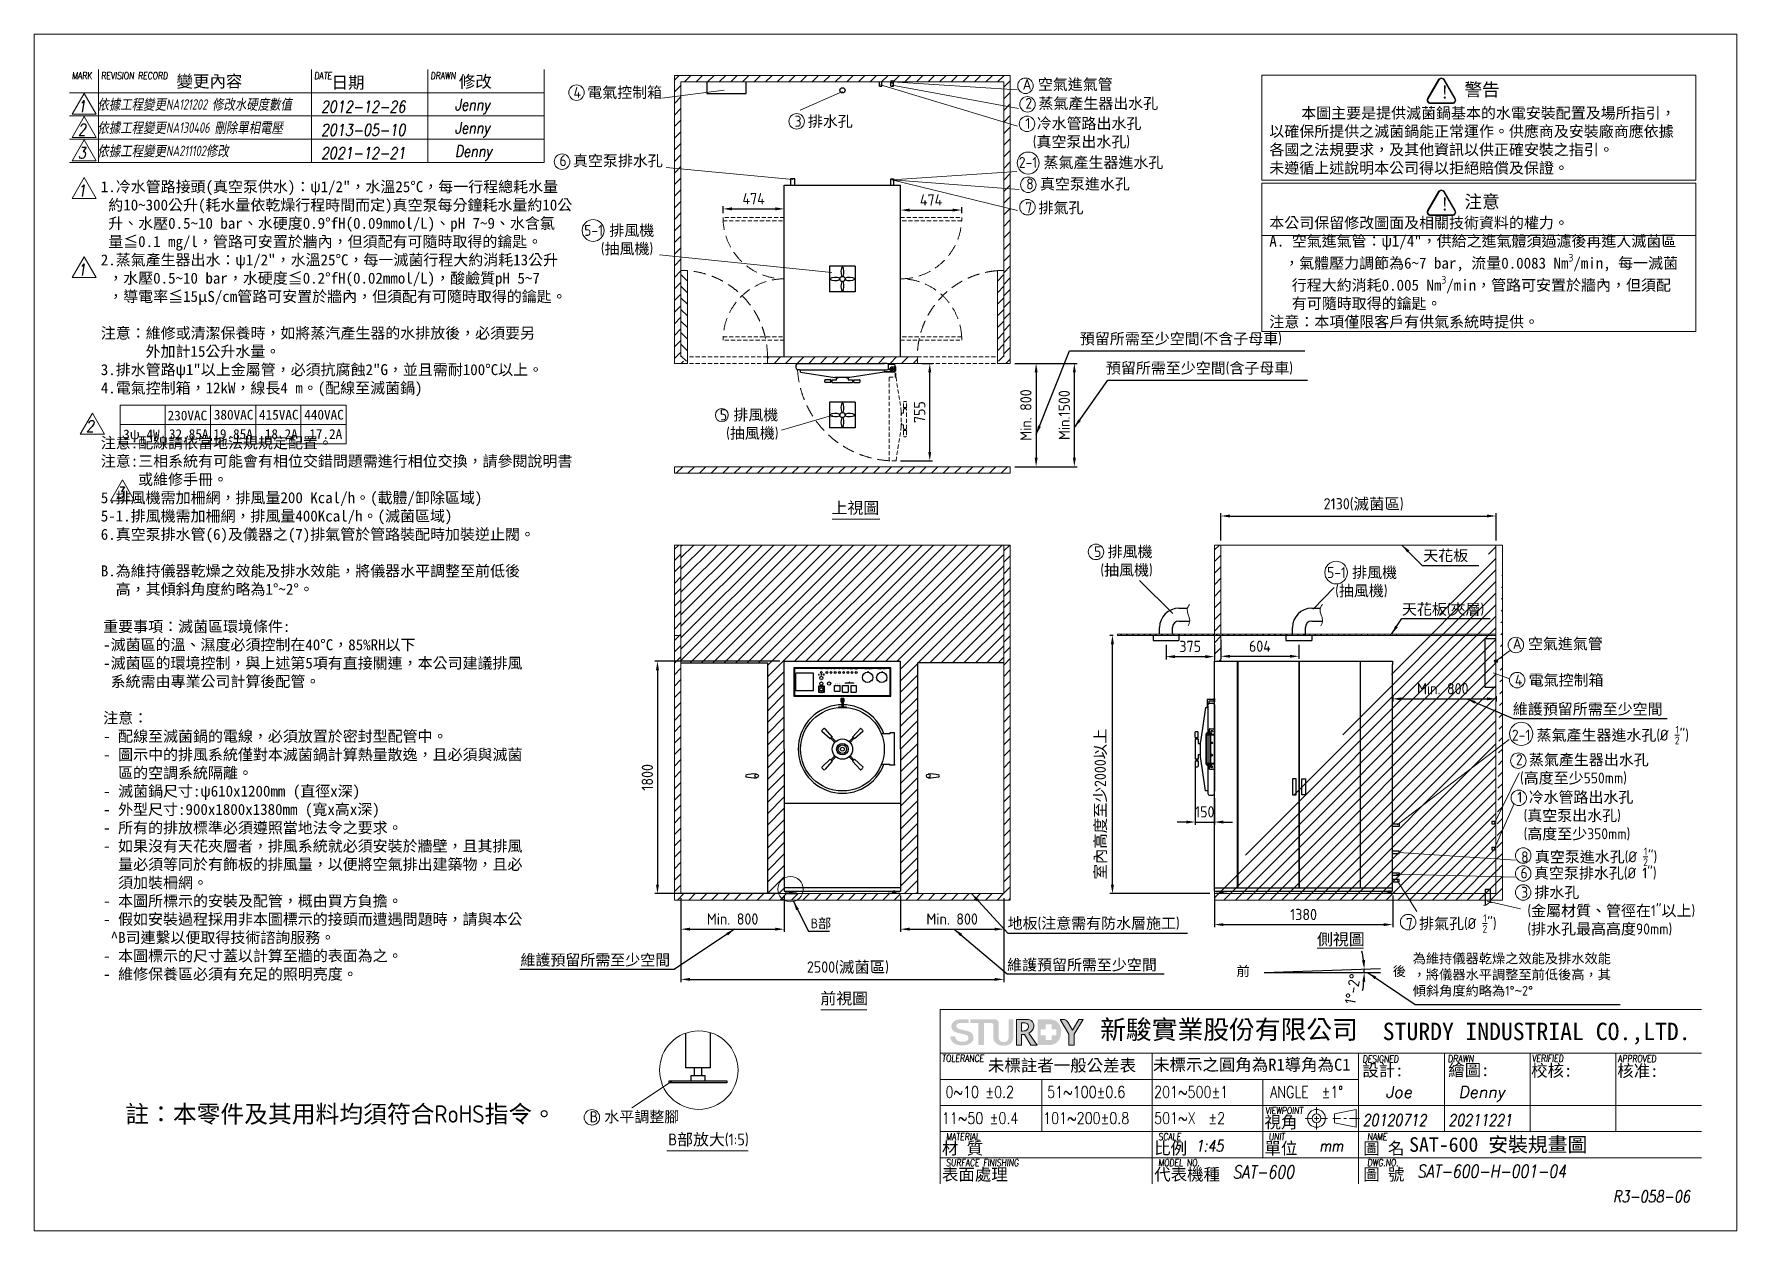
# Model space of a CAD drawing. Header units: millimetres. Extents: x -193690 to -180505, y -20867 to -11597.
import ezdxf
from ezdxf.enums import TextEntityAlignment as Align

# ---------------------------------------------------------------- set-up
doc = ezdxf.new("R2010")
doc.units = ezdxf.units.MM
doc.header["$MEASUREMENT"] = 0
doc.linetypes.add('HIDDEN', pattern=[9.525, 6.35, -3.175])
doc.layers.get('0').update_dxf_attribs({"lineweight": 25})
for name, color, linetype, lineweight in [('D', 3, 'Continuous', 13), ('F', 7, 'Continuous', 15), ('H', 2, 'HIDDEN', 15), ('S', 4, 'Continuous', 15), ('T', 4, 'Continuous', 15)]:
    doc.layers.add(name, color=color, linetype=linetype, lineweight=lineweight)
doc.styles.add('2', font='ARIAL.TTF')
doc.styles.get("Standard").update_dxf_attribs({"font": 'KAIU.TTF'})
doc.styles.add('STU25', font='isocp2.shx')
doc.styles.add('Text', font='romans.shx', dxfattribs={"width": 0.8, "oblique": 10})
doc.dimstyles.new('STU25', dxfattribs={"dimscale": 35, "dimtxt": 2.5, "dimasz": 2, "dimexe": 0.6, "dimexo": 1, "dimgap": 1, "dimtad": 1, "dimdsep": 46, "dimtxsty": 'STU25', "dimcen": 2, "dimazin": 2, "dimtfac": 1, "dimtmove": 0, "dimatfit": 3, "dimfxl": 0, "dimtolj": 1, "dimtzin": 0, "dimarcsym": 0})
doc.dimstyles.new('STU25$7', dxfattribs={"dimscale": 35, "dimtxt": 2.5, "dimasz": 2, "dimexe": 1.25, "dimexo": 0.625, "dimgap": 1, "dimtad": 0, "dimdec": 4, "dimdsep": 46, "dimtxsty": 'STU25', "dimcen": 2.5, "dimazin": 2, "dimtfac": 1, "dimtdec": 4, "dimtmove": 0, "dimatfit": 3, "dimfxl": 0, "dimtolj": 1, "dimtzin": 0, "dimarcsym": 0})
pattern_1 = [(45, (46663.2, 1261.947), (-44.90128, 44.90128), [])]
pattern_2 = [(45, (45330.37, 2000), (-44.90128, 44.90128), [])]

msp = doc.modelspace()

# ---------------------------------------------------------------- texts
at = {"lineweight": -3}
for s, p in [('變更內容', (-192586.146, -12009.818)), ('日期', (-191385.985, -12018.718)), ('修改', (-190400.507, -12011.598))]:
    msp.add_text(s, height=93.4085, dxfattribs=at).set_placement(p)
at = {"style": '2'}
for s, width, p in [('STAND  BY', 1.05, (-187593.579, -16606.104)), ('POWER', 1.05, (-187593.579, -16522.87)), ('ADD WATER', 1.05, (-187551.079, -16522.877)), ('START', 1.05, (-187533.579, -16605.993)), ('HEAT', 1.05, (-187518.579, -16522.863)), ('VACUUM', 1.05, (-187486.079, -16522.744)), ('STERI.', 1.05, (-187453.579, -16522.877)), ('EXHAUST', 1.05, (-187421.079, -16522.844)), ('DRY', 1.05, (-187388.579, -16522.869)), ('TIMER', 1.05, (-187375.829, -16615.338)), ('VACUUM', 1.2, (-187356.073, -16516.306)), ('RELEASE', 1.1, (-187356.079, -16522.892)), ('COMPLETE', 1.05, (-187323.579, -16522.879)), ('CHAMBER  PRESSURE  GAUGE', 1.05, (-187235.579, -16522.879)), ('JACKET  PRESSURE  GAUGE', 1.05, (-187125.579, -16522.812)), ('TEMP. CONTROL', 1.05, (-187470.579, -16633.321)), ('STERI.', 1.05, (-187407.48, -16633.02)), ('DRY', 1.05, (-187344.579, -16633.02))]:
    msp.add_text(s, height=3.5, dxfattribs=dict(at, width=width)).set_placement(p, align=Align.BOTTOM_CENTER)
at = {"style": '2', "width": 1.05}
msp.add_text('EMERGENCY', height=3.5, dxfattribs=at).set_placement((-187593.608, -16699.855), align=Align.TOP_CENTER)
at = {"insert": (-192983.187, -19893.585), "char_height": 135.00867, "attachment_point": 1, "style": 'STU25'}
msp.add_mtext('{\\f標楷體|b0|i0|c136|p65;註：本零件及其用料均須符合}RoHS{\\f標楷體|b0|i0|c136|p65;指令。}', dxfattribs=at)
at = {"layer": 'D', "color": 4}
msp.add_text('SAT-600 安裝規畫圖', height=112.5, dxfattribs=at).set_placement((-183042.586, -20253.978))
at = {"layer": 'D', "attachment_point": 1}
for s, insert, char_height in [('{\\Fisocp2.shx;\\C3;4 \\f標楷體|b0|i0|c136|p65;電氣控制箱}', (-189512.234, -12005.923), 85), ('{\\Fisocp2.shx;\\C3;A \\f標楷體|b0|i0|c136|p65;空氣進氣管}', (-186035.068, -11944.021), 85), ('{\\Fisocp3.shx;\\C3;2 \\f標楷體|b0|i0|c136|p65;蒸氣產生器出水孔}', (-186013.829, -12090.89), 85), ('{\\Fisocp2.shx;\\C3;3 \\f標楷體|b0|i0|c136|p65;排水孔}', (-187800.475, -12230.115), 85), ('{\\Fisocp2.shx;\\C3;1 \\f標楷體|b0|i0|c136|p65;冷水管路出水孔\\P \\Fisocp2.shx;(\\f標楷體|b0|i0|c136|p65;真空泵出水孔\\Fisocp2.shx;)}', (-186014.107, -12246.849), 85), ('{\\Fisocp2.shx;\\C3;6 \\f標楷體|b0|i0|c136|p65;真空泵排水孔}', (-189620.837, -12535.207), 85), ('{\\Fisocp2.shx;\\C3;2-1 \\f標楷體|b0|i0|c136|p65;蒸氣產生器進水孔}', (-186064.491, -12548.961), 85), ('{\\Fisocp2.shx;\\C3;8 \\f標楷體|b0|i0|c136|p65;真空泵進水孔}', (-186007.293, -12715.161), 85), ('{\\Fisocp2.shx;\\C3;7 \\f標楷體|b0|i0|c136|p65;排氣孔}', (-186014.244, -12899.332), 85), ('{\\Fisocp2.shx;\\C3;5-1 \\f標楷體|b0|i0|c136|p65;排風機\\P\\Fisocp2.shx;  \\f???|b0|i0|c0|p65; \\Fisocp2.shx;(\\f標楷體|b0|i0|c136|p65;抽風機\\Fisocp2.shx;)}', (-189429.578, -13074.952), 85), ('{\\C3;預留所需至少空間\\Fisocp2.shx;(\\f標楷體|b0|i0|c136|p65;不含子母車\\Fisocp2.shx;)}', (-185592.074, -13913.861), 85), ('{\\C3;預留所需至少空間\\Fisocp2.shx;(\\f標楷體|b0|i0|c136|p65;含子母車\\Fisocp2.shx;)}', (-185390.34, -14140.968), 85), ('{\\Fisocp2.shx;\\C3;5 \\f標楷體|b0|i0|c136|p65;排風機\\P\\Fisocp2.shx; (\\f標楷體|b0|i0|c136|p65;抽風機\\Fisocp2.shx;)}', (-188379.095, -14503.803), 85), ('{\\C11;上視圖}', (-187514.168, -15220.996), 90), ('{\\Fisocp2.shx;\\C3;5 \\f標楷體|b0|i0|c136|p65;排風機\\P\\Fisocp2.shx; (\\f標楷體|b0|i0|c136|p65;抽風機\\Fisocp2.shx;)}', (-185481.468, -15563.529), 85), ('{\\C3;天花板 }', (-182933.65, -15592.727), 85), ('{\\Fisocp2.shx;\\C3;5-1 \\f標楷體|b0|i0|c136|p65;排風機\\P\\f???|b0|i0|c0|p65;  \\Fisocp2.shx;(\\f標楷體|b0|i0|c136|p65;抽風機\\Fisocp2.shx;)}', (-183678.146, -15724.641), 85), ('{\\C3;天花板\\Fisocp2.shx;(\\f標楷體|b0|i0|c136|p65;夾層\\Fisocp2.shx;)}', (-183098.277, -16009.335), 85), ('{\\Fisocp2.shx;\\C3;A \\f標楷體|b0|i0|c136|p65;空氣進氣管}', (-182240.27, -16276.319), 85), ('{\\Fisocp2.shx;\\C3;4 \\f標楷體|b0|i0|c136|p65;電氣控制箱}', (-182223.192, -16558.081), 85), ('{\\C3;維護預留所需至少空間}', (-182239.765, -16781.738), 85), ('{\\Fisocp2.shx;\\C3;2 \\f標楷體|b0|i0|c136|p65;蒸氣產生器出水孔\\P\\f???|b0|i0|c136|p17; \\Fisocp2.shx;(\\f標楷體|b0|i0|c136|p65;高度至少\\Fisocp2.shx;550mm)}', (-182215.732, -17174.654), 85), ('{\\Fisocp2.shx;\\C3;1 \\f標楷體|b0|i0|c136|p65;冷水管路出水孔\\P\\Fisocp2.shx; (\\f標楷體|b0|i0|c136|p65;真空泵出水孔\\Fisocp2.shx;)\\P (\\f標楷體|b0|i0|c136|p65;高度至少\\Fisocp2.shx;350mm)}', (-182204.907, -17465.082), 85), ('\\A1;{\\Fisocp2.shx;8 }真空泵進水孔{\\Fisocp2.shx;(%%c \\H0.7x;\\S1/2;\\H1.429x;")}', (-182175.518, -17898.023), 85), ('{\\Fisocp2.shx;6 }真空泵排水孔{\\Fisocp2.shx;(%%c 1")}', (-182179.863, -18052.199), 85), ('{\\Fisocp2.shx;\\C3;3 \\f標楷體|b0|i0|c136|p65;排水孔\\P\\Fisocp2.shx; (\\f標楷體|b0|i0|c136|p65;金屬材質、管徑在\\Fisocp2.shx;1"\\f標楷體|b0|i0|c136|p65;以上\\Fisocp2.shx;)\\P (\\f標楷體|b0|i0|c136|p65;排水孔最高高度\\Fisocp2.shx;90mm)}', (-182175.098, -18201.925), 85), ('{\\Fisocp2.shx;\\C3;B\\f標楷體|b0|i0|c136|p65;部}', (-187676.611, -18447.178), 75), ('{\\C3;地板\\Fisocp2.shx;(\\f標楷體|b0|i0|c136|p65;注意需有防水層施工\\Fisocp2.shx;)}', (-186151.461, -18441.008), 85), ('\\A1;{\\Fisocp2.shx;7 }排氣孔{\\Fisocp2.shx;(%%c \\H0.7x;\\S1/2;\\H1.429x;")}', (-183067.487, -18414.538), 85), ('{\\C11;側視圖}', (-183755.544, -18562.776), 90), ('{\\C3;維護預留所需至少空間}', (-189923.529, -18725.177), 85), ('{\\C3;為維持儀器乾燥之效能及排水效能\\P，將儀器水平調整至前低後高，其\\P傾斜角度約略為\\Fisocp2.shx;1%%D\\f???|b0|i0|c0|p65;~\\Fisocp2.shx;2%%D}', (-183014.686, -18718.721), 75), ('{\\C3;維護預留所需至少空間}', (-186155.836, -18763.25), 85), ('{\\C11;前視圖}', (-187600.817, -19020.913), 90), ('{\\Fisocp2.shx;\\C3;B \\f標楷體|b0|i0|c136|p65;水平調整腳}', (-189387.328, -19939.805), 85), ('{\\Fisocp2.shx;\\C11;B\\f標楷體|b0|i0|c136|p65;部放大\\Fisocp2.shx;(1:5)}', (-188778.691, -20113.566), 90)]:
    msp.add_mtext(s, dxfattribs=dict(at, insert=insert, char_height=char_height))
at = {"layer": 'D', "color": 11, "attachment_point": 1, "style": 'STU25'}
for s, insert, char_height in [('{\\f標楷體|b0|i0|c136|p65;!}', (-182800.725, -11996.442), 100), ('{\\f標楷體|b0|i0|c136|p65;警告}', (-182614.212, -11977.074), 100), ('\\A1;\\P{\\f標楷體|b0|i0|c136|p65;    \\H0.2353x; \\H4.25x;本圖主要是提供滅菌鍋基本的水電安裝配置及場所指引，\\P以確保所提供之滅菌鍋能正常運作。供應商及安裝廠商應依據\\P各國之法規要求，及其他資訊以供正確安裝之指引。\\P未遵循上述說明本公司得以拒絕賠償及保證。\\P\\P\\P本公司保留修改圖面及相關技術資料的權力。\\PA. 空氣進氣管：\\f新細明體|b0|i0|c136|p16;ψ\\f標楷體|b0|i0|c136|p65;1/4"，供給之進氣體須過濾後再進入滅菌區\\P  ，氣體壓力調節為6~7 bar, 流量0.0083 Nm\\Fisocp2.shx;\\H0.7x;\\S3^ ;\\f標楷體|b0|i0|c136|p65;\\H1.429x;/min, 每一滅菌\\P   行程大約消耗0.005 Nm\\Fisocp2.shx;\\H0.7x;\\S3^ ;\\f標楷體|b0|i0|c136|p65;\\H1.429x;/min，管路可安置於牆內，但須配\\P   有可隨時取得的鑰匙。\\P注意：本項僅限客戶有供氣系統時提供。}', (-184124.968, -12024.369), 85), ('{\\f標楷體|b0|i0|c136|p65;1.冷水管路接頭(真空泵供水)：\\f新細明體|b0|i0|c136|p16;ψ\\f標楷體|b0|i0|c136|p65;1/2"，水溫25%%DC，每一行程總耗水量\\P 約10~300公升(耗水量依乾燥行程時間而定)真空泵每分鐘耗水量約10公\\P 升、水壓0.5~10 bar、水硬度0.9%%DfH(0.09mmol/L)、pH 7~9、水含氯\\P 量≦0.1 mg/l，管路可安置於牆內，但須配有可隨時取得的鑰匙。\\P2.蒸氣產生器出水：\\f新細明體|b0|i0|c136|p16;ψ\\f標楷體|b0|i0|c136|p65;1/2"，水溫25%%DC，每一滅菌行程大約消耗13公升\\P ，水壓0.5~10 bar，水硬度≦0.2%%DfH(0.02mmol/L)，酸鹼質pH 5~7\\P ，導電率≦15μS/cm管路可安置於牆內，但須配有可隨時取得的鑰匙。\\P\\P注意：維修或清潔保養時，如將蒸汽產生器的水排放後，必須要另\\P      外加計15公升水量。\\P3.排水管路\\f新細明體|b0|i0|c136|p16;ψ\\f標楷體|b0|i0|c136|p65;1"以上金屬管，必須抗腐蝕2"G，並且需耐100%%DC以上。 \\P4.電氣控制箱，12kW，線長4 m。(配線至滅菌鍋) \\P\\P\\P注意:配線請依當地法規規定配置。\\P\\fDFKai-SB|b0|i0|c136|p65;注意:三相系統有可能會有相位交錯問題需進行相位交換，請參閱說明書\\P     或維修手冊。\\P\\f標楷體|b0|i0|c136|p65;5.排風機需加柵網，排風量200 Kcal/h。(載體/卸除區域)\\P5-1.排風機需加柵網，排風量400Kcal/h。(滅菌區域)\\P6.真空泵排水管(6)及儀器之(7)排氣管於管路裝配時加裝逆止閥。\\P\\PB.為維持儀器乾燥之效能及排水效能，將儀器水平調整至前低後\\P  高，其傾斜角度約略為1%%D~2%%D。}', (-193172.832, -12736.721), 85), ('{\\f標楷體|b0|i0|c136|p65;!}', (-182800.725, -12864.168), 100), ('{\\f標楷體|b0|i0|c136|p65;注意}', (-182614.212, -12844.799), 100), ('{\\f標楷體|b0|i0|c136|p65;230VAC}', (-192655.377, -14513.877), 75), ('{\\f標楷體|b0|i0|c136|p65;380VAC}', (-192297.494, -14507.691), 75), ('{\\f標楷體|b0|i0|c136|p65;415VAC}', (-191947.494, -14507.691), 75), ('{\\f標楷體|b0|i0|c136|p65;440VAC}', (-191597.494, -14507.691), 75), ('{\\f標楷體|b0|i0|c136|p65;3ψ 4W}', (-192999.812, -14659.915), 75), ('{\\f標楷體|b0|i0|c136|p65;32.85A}', (-192645.125, -14657.246), 75), ('{\\f標楷體|b0|i0|c136|p65;19.85A}', (-192301.809, -14657.246), 75), ('{\\f標楷體|b0|i0|c136|p65;18.2A}', (-191902.895, -14657.246), 75), ('{\\f標楷體|b0|i0|c136|p65;17.2A}', (-191558.577, -14657.246), 75), ('{\\f標楷體|b0|i0|c136|p65;重要事項：滅菌區環境條件:\\P-滅菌區的溫、濕度必須控制在40%%DC，85%RH以下\\P-滅菌區的環境控制，與上述第5項有直接關連，本公司建議排風\\P 系統需由專業公司計算後配管。\\P\\P注意：\\P- 配線至滅菌鍋的電線，必須放置於密封型配管中。\\P- 圖示中的排風系統僅對本滅菌鍋計算熱量散逸，且必須與滅菌\\P  區的空調系統隔離。\\P- 滅菌鍋尺寸:\\f新細明體|b0|i0|c136|p16;ψ\\f標楷體|b0|i0|c136|p65;610x1200mm (直徑x深)\\P- 外型尺寸:900x1800x1380mm (寬x高x深)\\P- 所有的排放標準必須遵照當地法令之要求。\\P- 如果沒有天花夾層者，排風系統就必須安裝於牆壁，且其排風\\P  量必須等同於有飾板的排風量，以便將空氣排出建築物，且必\\P  須加裝柵網。\\P- 本圖所標示的安裝及配管，概由買方負擔。\\P- 假如安裝過程採用非本圖標示的接頭而遭遇問題時，請與本公\\P ^B司連繫以便取得技術諮詢服務。\\P- 本圖標示的尺寸蓋以計算至牆的表面為之。\\P- 維修保養區必須有充足的照明亮度。}', (-193154.236, -16142.811), 85)]:
    msp.add_mtext(s, dxfattribs=dict(at, insert=insert, char_height=char_height))
at = {"layer": 'D', "insert": (-182246.756, -16955.533), "char_height": 85, "attachment_point": 1, "style": 'STU25'}
msp.add_mtext('\\A1;2-1 {\\f標楷體|b0|i0|c136|p65;蒸氣產生器進水孔}(%%c {\\H0.7x;\\S1/2;}")', dxfattribs=at)
at = {"layer": 'D', "char_height": 75, "width": 218.181, "attachment_point": 1}
for s, insert in [(' 前', (-184430.024, -18817.17)), ('{\\Fisocp2.shx; }後', (-183212.149, -18817.621))]:
    msp.add_mtext(s, dxfattribs=dict(at, insert=insert))
at = {"layer": 'F', "color": 1, "lineweight": 15, "style": 'Text', "oblique": 5, "width": 0.8}
for s, p in [('MARK', (-193395.578, -11945.333)), ('REVISION RECORD', (-193170.578, -11945.333)), ('DATE', (-191520.428, -11945.333)), ('DRAWN', (-190620.428, -11945.333))]:
    msp.add_text(s, height=54, dxfattribs=at).set_placement(p)
at = {"layer": 'T', "lineweight": 20, "style": 'Text', "oblique": 10, "width": 0.8}
for s, height, p in [('1', 90, (-193350.202, -12202.161)), ('2012-12-26', 90, (-191468.423, -12204.287)), ('Jenny', 90, (-190431.964, -12188.487)), ('2', 90, (-193350.202, -12382.161)), ('2013-05-10', 90, (-191468.423, -12384.287)), ('Jenny', 90, (-190431.964, -12368.487)), ('3', 90, (-193350.202, -12562.161)), ('2021-12-21', 90, (-191468.423, -12564.287)), ('Denny', 90, (-190431.964, -12548.487)), ('1', 90, (-193350.202, -12854.032)), ('1', 90, (-193350.202, -13467.035)), ('2', 90, (-193287.003, -14679.121)), ('3', 90, (-193053.667, -15194.675)), ('20120712', 90, (-183402.329, -20053.762)), ('20211221', 90, (-182738.579, -20053.762)), ('1:45', 90, (-184695.981, -20252.64)), ('mm', 90, (-183739.365, -20252.385)), ('SAT-600', 99, (-184409.021, -20460.242)), ('SAT-600-H-001-04', 99, (-182981.243, -20453.948))]:
    msp.add_text(s, height=height, dxfattribs=at).set_placement(p)
at = {"layer": 'T', "lineweight": 20, "style": 'Text', "oblique": 10}
for s, p in [('Joe', (-183225.01, -19835.85)), ('Denny', (-182659.955, -19835.85))]:
    msp.add_text(s, height=90, dxfattribs=at).set_placement(p)
at = {"layer": 'T', "linetype": 'Continuous', "lineweight": 20, "attachment_point": 1, "style": 'Text'}
for s, insert, char_height in [('{\\fDFKai-SB|b0|i0|c136|p65;依據工程變更\\Fisocp2.shx;NA121202 \\fDFKai-SB|b0|i0|c136|p65;修改水硬度數值}', (-193198.216, -12101.67), 80.9991), ('{\\fDFKai-SB|b0|i0|c136|p65;依據工程變更\\Fisocp2.shx;NA130406 \\fDFKai-SB|b0|i0|c136|p65;刪除單相電壓}', (-193198.216, -12281.67), 80.9991), ('{\\fDFKai-SB|b0|i0|c136|p65;依據工程變更\\Fisocp2.shx|c136;NA211102\\fDFKai-SB|b0|i0|c136|p65;修改}', (-193198.216, -12461.67), 80.9991), ('{R3-058-06}', (-181463.671, -20554.989), 90)]:
    msp.add_mtext(s, dxfattribs=dict(at, insert=insert, char_height=char_height))

# ---------------------------------------------------------------- blocks, each defined once
blk = doc.blocks.new('*D1')
at = {"layer": 'D', "color": 0, "lineweight": -2}
for start, end in [(7.1806, 12.3613), (0, 2), (349.6387, 354.8194)]:
    blk.add_arc((-184164, -18866), 774, start, end, dxfattribs=at)
at = {"layer": 'D', "color": 0}
for points in [[(-183408, -18770), (-183384, -18769), (-183390, -18839)], [(-183382, -18937), (-183405, -18936), (-183390, -18866)]]:
    blk.add_solid(points, dxfattribs=at)
at = {"layer": 'Defpoints', "color": 0}
for p in [(-183390, -18848), (-183264, -18835), (-184164, -18866), (-184164, -18866), (-183263, -18866)]:
    blk.add_point(p, dxfattribs=at)
at = {"layer": 'D', "color": 0, "insert": (-183480, -18993), "char_height": 87.5, "attachment_point": 5, "rotation": 79.526, "style": 'STU25'}
blk.add_mtext('1%%D-2%%D', dxfattribs=at)
blk = doc.blocks.new('*D2')
at = {"layer": 'D', "color": 0, "lineweight": -2}
for p, q in [((-184500, -16289), (-184500, -16437)), ((-183896, -16328), (-183896, -16437)), ((-184430, -16416), (-183966, -16416))]:
    blk.add_line(p, q, dxfattribs=at)
at = {"layer": 'D', "color": 0}
for points in [[(-184430, -16405), (-184430, -16428), (-184500, -16416)], [(-183966, -16428), (-183966, -16405), (-183896, -16416)]]:
    blk.add_solid(points, dxfattribs=at)
at = {"layer": 'Defpoints', "color": 0}
for p in [(-184500, -16254), (-183896, -16293), (-183896, -16416)]:
    blk.add_point(p, dxfattribs=at)
at = {"layer": 'D', "color": 0, "insert": (-184198, -16338), "char_height": 87.5, "attachment_point": 5, "style": 'STU25'}
blk.add_mtext('\\A1;604', dxfattribs=at)
blk = doc.blocks.new('*D3')
at = {"layer": 'D', "color": 0, "lineweight": -2}
for p, q in [((-188681, -18289), (-188681, -18940)), ((-186181, -18289), (-186181, -18940)), ((-188611, -18919), (-186251, -18919))]:
    blk.add_line(p, q, dxfattribs=at)
at = {"layer": 'D', "color": 0}
for points in [[(-188611, -18907), (-188611, -18930), (-188681, -18919)], [(-186251, -18930), (-186251, -18907), (-186181, -18919)]]:
    blk.add_solid(points, dxfattribs=at)
at = {"layer": 'Defpoints', "color": 0}
for p in [(-188681, -18254), (-186181, -18254), (-186181, -18919)]:
    blk.add_point(p, dxfattribs=at)
at = {"layer": 'D', "color": 0, "insert": (-187388, -18828), "char_height": 87.5, "attachment_point": 5, "style": 'STU25'}
blk.add_mtext('\\A1;2500({\\f標楷體|b0|i0|c136|p65;滅菌區})', dxfattribs=at)
blk = doc.blocks.new('*D4')
at = {"layer": 'D', "color": 0, "lineweight": -2}
for p, q in [((-185335, -16254), (-185361, -16254)), ((-185340, -18184), (-185340, -16324)), ((-184585, -18254), (-185361, -18254))]:
    blk.add_line(p, q, dxfattribs=at)
at = {"layer": 'D', "color": 0}
for points in [[(-185328, -16324), (-185352, -16324), (-185340, -16254)], [(-185352, -18184), (-185328, -18184), (-185340, -18254)]]:
    blk.add_solid(points, dxfattribs=at)
at = {"layer": 'Defpoints', "color": 0}
for p in [(-185340, -16254), (-185300, -16254), (-184550, -18254)]:
    blk.add_point(p, dxfattribs=at)
at = {"layer": 'D', "color": 0, "insert": (-185429, -17560), "char_height": 87.5, "attachment_point": 5, "rotation": 90, "style": 'STU25'}
blk.add_mtext('\\A1;{\\f標楷體|b0|i0|c136|p65;室內高度至少}2000{\\f標楷體|b0|i0|c136|p65;以上}', dxfattribs=at)
blk = doc.blocks.new('*D5')
at = {"layer": 'D', "color": 0, "lineweight": -2}
for p, q in [((-188681, -18289), (-188681, -18551)), ((-187881, -18269), (-187881, -18551)), ((-188611, -18530), (-187951, -18530))]:
    blk.add_line(p, q, dxfattribs=at)
at = {"layer": 'D', "color": 0}
for points in [[(-188611, -18518), (-188611, -18541), (-188681, -18530)], [(-187951, -18541), (-187951, -18518), (-187881, -18530)]]:
    blk.add_solid(points, dxfattribs=at)
at = {"layer": 'Defpoints', "color": 0}
for p in [(-188681, -18254), (-187881, -18234), (-187881, -18530)]:
    blk.add_point(p, dxfattribs=at)
at = {"layer": 'D', "color": 0, "insert": (-188281, -18451), "char_height": 87.5, "attachment_point": 5, "style": 'STU25'}
blk.add_mtext('\\A1;Min. 800', dxfattribs=at)
blk = doc.blocks.new('*D6')
at = {"layer": 'D', "color": 0, "lineweight": -2}
for p, q in [((-186981, -18269), (-186981, -18551)), ((-186181, -18289), (-186181, -18551)), ((-186911, -18530), (-186251, -18530))]:
    blk.add_line(p, q, dxfattribs=at)
at = {"layer": 'D', "color": 0}
for points in [[(-186911, -18518), (-186911, -18541), (-186981, -18530)], [(-186251, -18541), (-186251, -18518), (-186181, -18530)]]:
    blk.add_solid(points, dxfattribs=at)
at = {"layer": 'Defpoints', "color": 0}
for p in [(-186981, -18234), (-186181, -18254), (-186181, -18530)]:
    blk.add_point(p, dxfattribs=at)
at = {"layer": 'D', "color": 0, "insert": (-186581, -18451), "char_height": 87.5, "attachment_point": 5, "style": 'STU25'}
blk.add_mtext('\\A1;Min. 800', dxfattribs=at)
blk = doc.blocks.new('*D7')
at = {"layer": 'D', "color": 0, "lineweight": -2}
for p, q in [((-187916, -16454), (-188884, -16454)), ((-188863, -16524), (-188863, -18184)), ((-187910, -18254), (-188884, -18254))]:
    blk.add_line(p, q, dxfattribs=at)
at = {"layer": 'D', "color": 0}
for points in [[(-188851, -16524), (-188874, -16524), (-188863, -16454)], [(-188874, -18184), (-188851, -18184), (-188863, -18254)]]:
    blk.add_solid(points, dxfattribs=at)
at = {"layer": 'Defpoints', "color": 0}
for p in [(-187881, -16454), (-188863, -18254), (-187875, -18254)]:
    blk.add_point(p, dxfattribs=at)
at = {"layer": 'D', "color": 0, "insert": (-188941, -17354), "char_height": 87.5, "attachment_point": 5, "rotation": 90, "style": 'STU25'}
blk.add_mtext('\\A1;1800', dxfattribs=at)
blk = doc.blocks.new('*D8')
at = {"layer": 'D', "color": 0, "lineweight": -2}
for p, q in [((-183170, -16726), (-183170, -16767)), ((-182370, -16726), (-182370, -16767)), ((-183100, -16746), (-182440, -16746))]:
    blk.add_line(p, q, dxfattribs=at)
at = {"layer": 'D', "color": 0}
for points in [[(-183100, -16734), (-183100, -16758), (-183170, -16746)], [(-182440, -16758), (-182440, -16734), (-182370, -16746)]]:
    blk.add_solid(points, dxfattribs=at)
at = {"layer": 'Defpoints', "color": 0}
for p in [(-183170, -16691), (-182370, -16691), (-182370, -16746)]:
    blk.add_point(p, dxfattribs=at)
at = {"layer": 'D', "color": 0, "insert": (-182782, -16667), "char_height": 87.5, "attachment_point": 5, "style": 'STU25'}
blk.add_mtext('\\A1;{\\Fisocp2.shx;Min. 800}', dxfattribs=at)
blk = doc.blocks.new('*D9')
at = {"layer": 'D', "color": 0, "lineweight": -2}
for p, q in [((-184500, -15519), (-184500, -15309)), ((-184430, -15330), (-182440, -15330)), ((-182370, -15519), (-182370, -15309))]:
    blk.add_line(p, q, dxfattribs=at)
at = {"layer": 'D', "color": 0}
for points in [[(-184430, -15318), (-184430, -15341), (-184500, -15330)], [(-182440, -15341), (-182440, -15318), (-182370, -15330)]]:
    blk.add_solid(points, dxfattribs=at)
at = {"layer": 'Defpoints', "color": 0}
for p in [(-182370, -15330), (-184500, -15554), (-182370, -15554)]:
    blk.add_point(p, dxfattribs=at)
at = {"layer": 'D', "color": 0, "insert": (-183395, -15240), "char_height": 87.5, "attachment_point": 5, "style": 'STU25'}
blk.add_mtext('\\A1;2130({\\f標楷體|b0|i0|c136|p65;滅菌區})', dxfattribs=at)
blk = doc.blocks.new('*D12')
at = {"layer": 'D', "color": 0, "lineweight": -2}
for p, q in [((-186981, -13009), (-186981, -12939)), ((-186911, -12960), (-186577, -12960)), ((-186507, -12984), (-186507, -12939))]:
    blk.add_line(p, q, dxfattribs=at)
at = {"layer": 'D', "color": 0}
for points in [[(-186911, -12949), (-186911, -12972), (-186981, -12960)], [(-186577, -12972), (-186577, -12949), (-186507, -12960)]]:
    blk.add_solid(points, dxfattribs=at)
at = {"layer": 'Defpoints', "color": 0}
for p in [(-186981, -13044), (-186507, -12960), (-186507, -13019)]:
    blk.add_point(p, dxfattribs=at)
at = {"layer": 'D', "color": 0, "insert": (-186744, -12882), "char_height": 87.5, "attachment_point": 5, "style": 'STU25'}
blk.add_mtext('\\A1;474', dxfattribs=at)
blk = doc.blocks.new('*D13')
at = {"layer": 'D', "color": 0, "lineweight": -2}
for p, q in [((-188355, -12984), (-188355, -12930)), ((-188285, -12951), (-187951, -12951)), ((-187881, -12984), (-187881, -12930))]:
    blk.add_line(p, q, dxfattribs=at)
at = {"layer": 'D', "color": 0}
for points in [[(-188285, -12939), (-188285, -12963), (-188355, -12951)], [(-187951, -12963), (-187951, -12939), (-187881, -12951)]]:
    blk.add_solid(points, dxfattribs=at)
at = {"layer": 'Defpoints', "color": 0}
for p in [(-188355, -13019), (-187881, -12951), (-187881, -13019)]:
    blk.add_point(p, dxfattribs=at)
at = {"layer": 'D', "color": 0, "insert": (-188118, -12872), "char_height": 87.5, "attachment_point": 5, "style": 'STU25'}
blk.add_mtext('\\A1;474', dxfattribs=at)
blk = doc.blocks.new('*D14')
at = {"layer": 'D', "color": 0, "lineweight": -2}
for p, q in [((-186815, -14148), (-186733, -14148)), ((-186754, -14833), (-186754, -14218)), ((-186981, -14903), (-186733, -14903))]:
    blk.add_line(p, q, dxfattribs=at)
at = {"layer": 'D', "color": 0}
for points in [[(-186743, -14218), (-186766, -14218), (-186754, -14148)], [(-186766, -14833), (-186743, -14833), (-186754, -14903)]]:
    blk.add_solid(points, dxfattribs=at)
at = {"layer": 'Defpoints', "color": 0}
for p in [(-186850, -14148), (-186754, -14148), (-187016, -14903)]:
    blk.add_point(p, dxfattribs=at)
at = {"layer": 'D', "color": 0, "insert": (-186833, -14525), "char_height": 87.5, "attachment_point": 5, "rotation": 90, "style": 'STU25'}
blk.add_mtext('\\A1;{\\Fisocp2.shx;755}', dxfattribs=at)
blk = doc.blocks.new('*D15')
at = {"layer": 'D', "color": 0, "lineweight": -2}
for p, q in [((-184550, -18269), (-184550, -18515)), ((-183170, -18269), (-183170, -18515)), ((-184480, -18494), (-183240, -18494))]:
    blk.add_line(p, q, dxfattribs=at)
at = {"layer": 'D', "color": 0}
for points in [[(-184480, -18483), (-184480, -18506), (-184550, -18494)], [(-183240, -18506), (-183240, -18483), (-183170, -18494)]]:
    blk.add_solid(points, dxfattribs=at)
at = {"layer": 'Defpoints', "color": 0}
for p in [(-184550, -18234), (-183170, -18234), (-183170, -18494)]:
    blk.add_point(p, dxfattribs=at)
at = {"layer": 'D', "color": 0, "insert": (-183860, -18416), "char_height": 87.5, "attachment_point": 5, "style": 'STU25'}
blk.add_mtext('\\A1;1380', dxfattribs=at)
blk = doc.blocks.new('*D16')
at = {"layer": 'D', "color": 0, "lineweight": -2}
for p, q in [((-184699, -17248), (-184699, -17721)), ((-184550, -17515), (-184550, -17721)), ((-184769, -17700), (-184839, -17700)), ((-184699, -17700), (-184550, -17700)), ((-184480, -17700), (-184410, -17700))]:
    blk.add_line(p, q, dxfattribs=at)
at = {"layer": 'D', "color": 0}
for points in [[(-184769, -17712), (-184769, -17688), (-184699, -17700)], [(-184480, -17688), (-184480, -17712), (-184550, -17700)]]:
    blk.add_solid(points, dxfattribs=at)
at = {"layer": 'Defpoints', "color": 0}
for p in [(-184699, -17213), (-184550, -17480), (-184550, -17700)]:
    blk.add_point(p, dxfattribs=at)
at = {"layer": 'D', "color": 0, "insert": (-184625, -17621), "char_height": 87.5, "attachment_point": 5, "style": 'STU25'}
blk.add_mtext('\\A1;{\\Fisocp2.shx;150}', dxfattribs=at)
blk = doc.blocks.new('*D17')
at = {"layer": 'D', "color": 0, "lineweight": -2}
for p, q in [((-186096, -14148), (-185910, -14148)), ((-185931, -14218), (-185931, -14878)), ((-186096, -14948), (-185910, -14948))]:
    blk.add_line(p, q, dxfattribs=at)
at = {"layer": 'D', "color": 0}
for points in [[(-185919, -14218), (-185942, -14218), (-185931, -14148)], [(-185942, -14878), (-185919, -14878), (-185931, -14948)]]:
    blk.add_solid(points, dxfattribs=at)
at = {"layer": 'Defpoints', "color": 0}
for p in [(-186131, -14148), (-186131, -14948), (-185931, -14948)]:
    blk.add_point(p, dxfattribs=at)
at = {"layer": 'D', "color": 0, "insert": (-186010, -14548), "char_height": 87.5, "attachment_point": 5, "rotation": 90, "style": 'STU25'}
blk.add_mtext('\\A1;{\\Fisocp2.shx;Min. 800}', dxfattribs=at)
blk = doc.blocks.new('*D18')
at = {"layer": 'D', "color": 0, "lineweight": -2}
for p, q in [((-186096, -14148), (-185614, -14148)), ((-185635, -14218), (-185635, -14878)), ((-186096, -14948), (-185614, -14948))]:
    blk.add_line(p, q, dxfattribs=at)
at = {"layer": 'D', "color": 0}
for points in [[(-185623, -14218), (-185646, -14218), (-185635, -14148)], [(-185646, -14878), (-185623, -14878), (-185635, -14948)]]:
    blk.add_solid(points, dxfattribs=at)
at = {"layer": 'Defpoints', "color": 0}
for p in [(-186131, -14148), (-186131, -14948), (-185635, -14948)]:
    blk.add_point(p, dxfattribs=at)
at = {"layer": 'D', "color": 0, "insert": (-185713, -14548), "char_height": 87.5, "attachment_point": 5, "rotation": 90, "style": 'STU25'}
blk.add_mtext('\\A1;{\\Fisocp2.shx;Min.1500}', dxfattribs=at)
blk = doc.blocks.new('*D19')
at = {"layer": 'D', "color": 0, "lineweight": -2}
for p, q in [((-184925, -16328), (-184925, -16440)), ((-184550, -16328), (-184550, -16440)), ((-184855, -16419), (-184620, -16419))]:
    blk.add_line(p, q, dxfattribs=at)
at = {"layer": 'D', "color": 0}
for points in [[(-184855, -16407), (-184855, -16431), (-184925, -16419)], [(-184620, -16431), (-184620, -16407), (-184550, -16419)]]:
    blk.add_solid(points, dxfattribs=at)
at = {"layer": 'Defpoints', "color": 0}
for p in [(-184925, -16293), (-184550, -16293), (-184550, -16419)]:
    blk.add_point(p, dxfattribs=at)
at = {"layer": 'D', "color": 0, "insert": (-184738, -16340), "char_height": 87.5, "attachment_point": 5, "style": 'STU25'}
blk.add_mtext('\\A1;375', dxfattribs=at)
blk = doc.blocks.new('新駿LOGO')
at = {"layer": 'F'}
h = blk.add_hatch(color=256, dxfattribs=at)
edge = h.paths.add_edge_path()
edge.add_spline(control_points=[(-529.05, -442.14), (-529.05, -442.31), (-529.02, -442.45), (-528.95, -442.56), (-528.89, -442.68), (-528.8, -442.78), (-528.69, -442.85), (-528.57, -442.93), (-528.44, -442.98), (-528.29, -443.01), (-528.15, -443.05), (-527.99, -443.07), (-527.81, -443.07), (-527.62, -443.07), (-527.47, -443.05), (-527.33, -443.01), (-527.2, -442.97), (-527.09, -442.92), (-527.01, -442.86), (-526.93, -442.8), (-526.87, -442.73), (-526.83, -442.65), (-526.8, -442.57), (-526.78, -442.49), (-526.78, -442.41), (-526.78, -442.25), (-526.82, -442.13), (-526.91, -442.05), (-526.99, -441.97), (-527.08, -441.91), (-527.18, -441.88), (-527.36, -441.83), (-527.56, -441.77), (-527.79, -441.72), (-528.02, -441.67), (-528.3, -441.61), (-528.64, -441.53), (-528.85, -441.48), (-529.02, -441.41), (-529.16, -441.34), (-529.3, -441.26), (-529.41, -441.17), (-529.5, -441.07), (-529.58, -440.98), (-529.64, -440.87), (-529.67, -440.77), (-529.7, -440.66), (-529.72, -440.55), (-529.72, -440.43), (-529.72, -440.22), (-529.67, -440.03), (-529.57, -439.87), (-529.46, -439.71), (-529.33, -439.58), (-529.16, -439.47), (-528.99, -439.37), (-528.85, -439.31), (-528.64, -439.26), (-528.43, -439.21), (-528.13, -439.2), (-527.91, -439.2), (-527.66, -439.2), (-526.73, -439.2), (-526.73, -439.2), (-526.73, -439.2), (-526.73, -439.81), (-526.73, -439.81), (-526.73, -439.81), (-528.14, -439.8), (-528.28, -439.83), (-528.39, -439.85), (-528.48, -439.86), (-528.56, -439.9), (-528.65, -439.94), (-528.72, -440), (-528.78, -440.07), (-528.84, -440.14), (-528.87, -440.23), (-528.87, -440.34), (-528.87, -440.5), (-528.81, -440.62), (-528.7, -440.7), (-528.6, -440.79), (-528.46, -440.85), (-528.28, -440.9), (-528.27, -440.9), (-528.19, -440.92), (-528.07, -440.95), (-527.94, -440.98), (-527.8, -441.01), (-527.65, -441.05), (-527.49, -441.09), (-527.34, -441.12), (-527.19, -441.16), (-527.04, -441.19), (-526.94, -441.21), (-526.87, -441.23), (-526.71, -441.27), (-526.58, -441.34), (-526.46, -441.41), (-526.34, -441.49), (-526.24, -441.58), (-526.16, -441.67), (-526.08, -441.77), (-526.02, -441.88), (-525.98, -441.99), (-525.94, -442.1), (-525.92, -442.22), (-525.92, -442.33), (-525.92, -442.57), (-525.98, -442.78), (-526.09, -442.95), (-526.2, -443.12), (-526.35, -443.26), (-526.53, -443.37), (-526.71, -443.48), (-526.92, -443.55), (-527.15, -443.61), (-527.39, -443.66), (-527.62, -443.68), (-527.87, -443.68), (-528.14, -443.68), (-528.41, -443.65), (-528.65, -443.59), (-528.9, -443.53), (-529.11, -443.44), (-529.3, -443.31), (-529.48, -443.19), (-529.63, -443.03), (-529.74, -442.83), (-529.84, -442.64), (-529.9, -442.41), (-529.91, -442.14), (-529.91, -442.14), (-529.05, -442.14), (-529.05, -442.14)], knot_values=[0, 0, 0, 0, 1, 1, 1, 2, 2, 2, 3, 3, 3, 4, 4, 4, 5, 5, 5, 6, 6, 6, 7, 7, 7, 8, 8, 8, 9, 9, 9, 10, 10, 10, 11, 11, 11, 12, 12, 12, 13, 13, 13, 14, 14, 14, 15, 15, 15, 16, 16, 16, 17, 17, 17, 18, 18, 18, 19, 19, 19, 20, 20, 20, 21, 21, 21, 22, 22, 22, 23, 23, 23, 24, 24, 24, 25, 25, 25, 26, 26, 26, 27, 27, 27, 28, 28, 28, 29, 29, 29, 30, 30, 30, 31, 31, 31, 32, 32, 32, 33, 33, 33, 34, 34, 34, 35, 35, 35, 36, 36, 36, 37, 37, 37, 38, 38, 38, 39, 39, 39, 40, 40, 40, 41, 41, 41, 42, 42, 42, 43, 43, 43, 44, 44, 44, 45, 45, 45, 45], degree=3, periodic=0)
edge = h.paths.add_edge_path()
edge.add_spline(control_points=[(-522.53, -440.14), (-522.54, -440.04), (-522.57, -439.94), (-522.63, -439.9), (-522.77, -439.79), (-522.9, -439.81), (-522.9, -439.81), (-522.9, -439.81), (-523.02, -439.81), (-523.02, -439.81), (-523.02, -439.81), (-524.14, -439.81), (-524.14, -439.81), (-524.14, -439.81), (-524.14, -443.62), (-524.14, -443.62), (-524.14, -443.62), (-525.06, -443.62), (-525.06, -443.62), (-525.06, -443.62), (-525.06, -439.81), (-525.06, -439.81), (-525.06, -439.81), (-526.47, -439.81), (-526.47, -439.81), (-526.47, -439.81), (-526.47, -439.2), (-526.47, -439.2), (-526.47, -439.2), (-522.39, -439.2), (-522.39, -439.2)], knot_values=[5.578051, 5.578051, 5.578051, 5.578051, 6, 6, 6, 7, 7, 7, 8, 8, 8, 9, 9, 9, 10, 10, 10, 11, 11, 11, 12, 12, 12, 13, 13, 13, 14, 14, 14, 15, 15, 15, 15], degree=3, periodic=0)
edge.add_spline(control_points=[(-522.4, -439.2), (-522.31, -439.2), (-522.22, -439.2), (-522.22, -439.2), (-522.22, -439.2), (-521.96, -439.19), (-521.76, -439.41), (-521.58, -439.61), (-521.61, -439.85), (-521.61, -439.85), (-521.61, -439.85), (-521.61, -441.92), (-521.61, -441.92), (-521.61, -442.41), (-521.52, -442.73), (-521.36, -442.89), (-521.19, -443.05), (-520.97, -443.13), (-520.71, -443.13), (-520.45, -443.13), (-520.24, -443.05), (-520.09, -442.89), (-519.93, -442.74), (-519.86, -442.43), (-519.86, -441.98), (-519.86, -441.98), (-519.86, -439.2), (-519.86, -439.2), (-519.86, -439.2), (-519.05, -439.2), (-519.05, -439.2), (-519.05, -439.2), (-519.05, -441.92), (-519.05, -441.92), (-519.05, -442.43), (-519.12, -442.8), (-519.25, -443.02), (-519.38, -443.24), (-519.56, -443.42), (-519.8, -443.54), (-520.05, -443.67), (-520.35, -443.74), (-520.73, -443.74), (-521.09, -443.74), (-521.41, -443.68), (-521.67, -443.56), (-521.93, -443.44), (-522.14, -443.26), (-522.3, -443.03), (-522.45, -442.8), (-522.53, -442.42), (-522.53, -441.91), (-522.53, -441.91), (-522.53, -440.92), (-522.53, -440.14)], knot_values=[0.44538, 0.44538, 0.44538, 0.44538, 1, 1, 1, 2, 2, 2, 3, 3, 3, 4, 4, 4, 5, 5, 5, 6, 6, 6, 7, 7, 7, 8, 8, 8, 9, 9, 9, 10, 10, 10, 11, 11, 11, 12, 12, 12, 13, 13, 13, 14, 14, 14, 15, 15, 15, 16, 16, 16, 17, 17, 17, 17.603917, 17.603917, 17.603917, 17.603917], degree=3, periodic=0)
h = blk.add_hatch(color=256, dxfattribs=at)
edge = h.paths.add_edge_path()
edge.add_spline(control_points=[(-526.47, -439.2), (-526.47, -439.2), (-526.47, -439.81), (-526.47, -439.81)], knot_values=[-14, -14, -14, -14, -13, -13, -13, -13], degree=3, periodic=0)
edge.add_spline(control_points=[(-526.47, -439.81), (-526.47, -439.81), (-525.06, -439.81), (-525.06, -439.81)], knot_values=[-13, -13, -13, -13, -12, -12, -12, -12], degree=3, periodic=0)
edge.add_spline(control_points=[(-525.06, -439.81), (-525.06, -439.81), (-525.06, -443.62), (-525.06, -443.62)], knot_values=[-12, -12, -12, -12, -11, -11, -11, -11], degree=3, periodic=0)
edge.add_spline(control_points=[(-525.06, -443.62), (-525.06, -443.62), (-524.14, -443.62), (-524.14, -443.62)], knot_values=[-11, -11, -11, -11, -10, -10, -10, -10], degree=3, periodic=0)
edge.add_spline(control_points=[(-524.14, -443.62), (-524.14, -443.62), (-524.14, -439.81), (-524.14, -439.81)], knot_values=[-10, -10, -10, -10, -9, -9, -9, -9], degree=3, periodic=0)
edge.add_spline(control_points=[(-524.14, -439.81), (-524.14, -439.81), (-523.02, -439.81), (-523.02, -439.81)], knot_values=[-9, -9, -9, -9, -8, -8, -8, -8], degree=3, periodic=0)
edge.add_spline(control_points=[(-523.02, -439.81), (-523.02, -439.81), (-522.9, -439.81), (-522.9, -439.81)], knot_values=[-8, -8, -8, -8, -7, -7, -7, -7], degree=3, periodic=0)
edge.add_spline(control_points=[(-522.9, -439.81), (-522.9, -439.81), (-522.77, -439.79), (-522.63, -439.9)], knot_values=[-7, -7, -7, -7, -6, -6, -6, -6], degree=3, periodic=0)
edge.add_spline(control_points=[(-522.63, -439.9), (-522.57, -439.94), (-522.54, -440.04), (-522.53, -440.14)], knot_values=[-6, -6, -6, -6, -5.578051, -5.578051, -5.578051, -5.578051], degree=3, periodic=0)
edge.add_spline(control_points=[(-522.53, -440.14), (-522.53, -440.92), (-522.53, -441.91), (-522.53, -441.91)], knot_values=[-17.603917, -17.603917, -17.603917, -17.603917, -17, -17, -17, -17], degree=3, periodic=0)
edge.add_spline(control_points=[(-522.53, -441.91), (-522.53, -442.42), (-522.45, -442.8), (-522.3, -443.03)], knot_values=[-17, -17, -17, -17, -16, -16, -16, -16], degree=3, periodic=0)
edge.add_spline(control_points=[(-522.3, -443.03), (-522.14, -443.26), (-521.93, -443.44), (-521.67, -443.56)], knot_values=[-16, -16, -16, -16, -15, -15, -15, -15], degree=3, periodic=0)
edge.add_spline(control_points=[(-521.67, -443.56), (-521.41, -443.68), (-521.09, -443.74), (-520.73, -443.74)], knot_values=[-15, -15, -15, -15, -14, -14, -14, -14], degree=3, periodic=0)
edge.add_spline(control_points=[(-520.73, -443.74), (-520.35, -443.74), (-520.05, -443.67), (-519.8, -443.54)], knot_values=[-14, -14, -14, -14, -13, -13, -13, -13], degree=3, periodic=0)
edge.add_spline(control_points=[(-519.8, -443.54), (-519.56, -443.42), (-519.38, -443.24), (-519.25, -443.02)], knot_values=[-13, -13, -13, -13, -12, -12, -12, -12], degree=3, periodic=0)
edge.add_spline(control_points=[(-519.25, -443.02), (-519.12, -442.8), (-519.05, -442.43), (-519.05, -441.92)], knot_values=[-12, -12, -12, -12, -11, -11, -11, -11], degree=3, periodic=0)
edge.add_spline(control_points=[(-519.05, -441.92), (-519.05, -441.92), (-519.05, -439.2), (-519.05, -439.2)], knot_values=[-11, -11, -11, -11, -10, -10, -10, -10], degree=3, periodic=0)
edge.add_spline(control_points=[(-519.05, -439.2), (-519.05, -439.2), (-519.86, -439.2), (-519.86, -439.2)], knot_values=[-10, -10, -10, -10, -9, -9, -9, -9], degree=3, periodic=0)
edge.add_spline(control_points=[(-519.86, -439.2), (-519.86, -439.2), (-519.86, -441.98), (-519.86, -441.98)], knot_values=[-9, -9, -9, -9, -8, -8, -8, -8], degree=3, periodic=0)
edge.add_spline(control_points=[(-519.86, -441.98), (-519.86, -442.43), (-519.93, -442.74), (-520.09, -442.89)], knot_values=[-8, -8, -8, -8, -7, -7, -7, -7], degree=3, periodic=0)
edge.add_spline(control_points=[(-520.09, -442.89), (-520.24, -443.05), (-520.45, -443.13), (-520.71, -443.13)], knot_values=[-7, -7, -7, -7, -6, -6, -6, -6], degree=3, periodic=0)
edge.add_spline(control_points=[(-520.71, -443.13), (-520.97, -443.13), (-521.19, -443.05), (-521.36, -442.89)], knot_values=[-6, -6, -6, -6, -5, -5, -5, -5], degree=3, periodic=0)
edge.add_spline(control_points=[(-521.36, -442.89), (-521.52, -442.73), (-521.61, -442.41), (-521.61, -441.92)], knot_values=[-5, -5, -5, -5, -4, -4, -4, -4], degree=3, periodic=0)
edge.add_spline(control_points=[(-521.61, -441.92), (-521.61, -441.92), (-521.61, -439.85), (-521.61, -439.85)], knot_values=[-4, -4, -4, -4, -3, -3, -3, -3], degree=3, periodic=0)
edge.add_spline(control_points=[(-521.61, -439.85), (-521.61, -439.85), (-521.61, -439.85), (-521.61, -439.85)], knot_values=[-3, -3, -3, -3, -2.999949, -2.999949, -2.999949, -2.999949], degree=3, periodic=0)
edge.add_spline(control_points=[(-521.61, -439.85), (-521.61, -439.85), (-521.58, -439.61), (-521.76, -439.41)], knot_values=[-2.999949, -2.999949, -2.999949, -2.999949, -2, -2, -2, -2], degree=3, periodic=0)
edge.add_spline(control_points=[(-521.76, -439.41), (-521.96, -439.19), (-522.22, -439.2), (-522.22, -439.2)], knot_values=[-2, -2, -2, -2, -1, -1, -1, -1], degree=3, periodic=0)
edge.add_spline(control_points=[(-522.22, -439.2), (-522.22, -439.2), (-526.47, -439.2), (-526.47, -439.2)], knot_values=[-15, -15, -15, -15, -14, -14, -14, -14], degree=3, periodic=0)
h = blk.add_hatch(color=256, dxfattribs=at)
edge = h.paths.add_edge_path()
edge.add_spline(control_points=[(-518.54, -443.62), (-518.54, -443.62), (-518.54, -439.2), (-518.54, -439.2), (-518.54, -439.2), (-516.88, -439.2), (-516.88, -439.2), (-516.55, -439.2), (-516.29, -439.25), (-516.11, -439.33), (-515.93, -439.41), (-515.79, -439.54), (-515.69, -439.72), (-515.59, -439.89), (-515.54, -440.08), (-515.54, -440.3), (-515.54, -440.56), (-515.61, -440.8), (-515.76, -441.03), (-515.91, -441.26), (-516.12, -441.44), (-516.39, -441.56), (-516.39, -441.56), (-514.95, -443.62), (-514.95, -443.62), (-514.95, -443.62), (-516.07, -443.62), (-516.07, -443.62), (-516.07, -443.62), (-517.17, -441.81), (-517.17, -441.81), (-517.17, -441.81), (-517.67, -441.81), (-517.67, -441.81), (-517.67, -441.81), (-517.67, -443.62), (-517.67, -443.62), (-517.67, -443.62), (-518.54, -443.62), (-518.54, -443.62)], knot_values=[0, 0, 0, 0, 1, 1, 1, 2, 2, 2, 3, 3, 3, 4, 4, 4, 5, 5, 5, 6, 6, 6, 7, 7, 7, 8, 8, 8, 9, 9, 9, 10, 10, 10, 11, 11, 11, 12, 12, 12, 13, 13, 13, 13], degree=3, periodic=1)
edge = h.paths.add_edge_path(flags=16)
edge.add_spline(control_points=[(-517.67, -441.21), (-517.67, -441.21), (-517.46, -441.21), (-517.46, -441.21), (-517.08, -441.21), (-516.82, -441.13), (-516.68, -440.96), (-516.53, -440.8), (-516.46, -440.61), (-516.46, -440.4), (-516.46, -440.22), (-516.52, -440.08), (-516.63, -439.97), (-516.75, -439.86), (-516.99, -439.81), (-517.35, -439.81), (-517.35, -439.81), (-517.67, -439.81), (-517.67, -439.81), (-517.67, -439.81), (-517.67, -441.21), (-517.67, -441.21)], knot_values=[0, 0, 0, 0, 1, 1, 1, 2, 2, 2, 3, 3, 3, 4, 4, 4, 5, 5, 5, 6, 6, 6, 7, 7, 7, 7], degree=3, periodic=1)
h = blk.add_hatch(color=256, dxfattribs=at)
edge = h.paths.add_edge_path()
edge.add_spline(control_points=[(-514.87, -443.62), (-514.87, -443.62), (-513.05, -443.62), (-513.05, -443.62)], knot_values=[-9, -9, -9, -9, -8, -8, -8, -8], degree=3, periodic=0)
edge.add_spline(control_points=[(-513.05, -443.62), (-512.51, -443.62), (-512.09, -443.52), (-511.79, -443.32)], knot_values=[-8, -8, -8, -8, -7, -7, -7, -7], degree=3, periodic=0)
edge.add_spline(control_points=[(-511.79, -443.32), (-511.48, -443.12), (-511.25, -442.85), (-511.09, -442.5)], knot_values=[-7, -7, -7, -7, -6, -6, -6, -6], degree=3, periodic=0)
edge.add_spline(control_points=[(-511.09, -442.5), (-510.93, -442.15), (-510.85, -441.76), (-510.85, -441.32)], knot_values=[-6, -6, -6, -6, -5, -5, -5, -5], degree=3, periodic=0)
edge.add_spline(control_points=[(-510.85, -441.32), (-510.85, -440.87), (-510.93, -440.49), (-511.1, -440.17)], knot_values=[-5, -5, -5, -5, -4, -4, -4, -4], degree=3, periodic=0)
edge.add_spline(control_points=[(-511.1, -440.17), (-511.27, -439.85), (-511.49, -439.61), (-511.78, -439.45)], knot_values=[-4, -4, -4, -4, -3, -3, -3, -3], degree=3, periodic=0)
edge.add_spline(control_points=[(-511.78, -439.45), (-512.06, -439.29), (-512.46, -439.2), (-512.97, -439.2)], knot_values=[-3, -3, -3, -3, -2, -2, -2, -2], degree=3, periodic=0)
edge.add_spline(control_points=[(-512.97, -439.2), (-512.97, -439.2), (-514.87, -439.2), (-514.87, -439.2)], knot_values=[-2, -2, -2, -2, -1, -1, -1, -1], degree=3, periodic=0)
edge.add_spline(control_points=[(-514.87, -439.2), (-514.87, -439.2), (-514.87, -443.62), (-514.87, -443.62)], knot_values=[-1, -1, -1, -1, 0, 0, 0, 0], degree=3, periodic=0)
h.paths.add_polyline_path([(-514.34, -441.95), (-514.34, -440.92), (-513.51, -440.92), (-513.51, -440.07), (-512.48, -440.07), (-512.48, -440.92), (-511.64, -440.92), (-511.64, -441.95), (-512.48, -441.95), (-512.48, -442.77), (-513.51, -442.77), (-513.51, -441.95)], flags=16)
h = blk.add_hatch(color=256, dxfattribs=at)
edge = h.paths.add_edge_path()
edge.add_spline(control_points=[(-509.51, -443.62), (-509.51, -443.62), (-509.51, -441.77), (-509.51, -441.77), (-509.51, -441.77), (-511, -439.2), (-511, -439.2), (-511, -439.2), (-510.64, -439.2), (-510.64, -439.2), (-510.64, -439.2), (-510.3, -439.19), (-510.04, -439.32), (-509.79, -439.45), (-509.71, -439.68), (-509.71, -439.68), (-509.71, -439.68), (-508.9, -441.07), (-508.9, -441.07), (-508.9, -441.07), (-507.78, -439.2), (-507.78, -439.2), (-507.78, -439.2), (-507.05, -439.2), (-507.05, -439.2), (-507.05, -439.2), (-508.59, -441.77), (-508.59, -441.77), (-508.59, -441.77), (-508.59, -443.62), (-508.59, -443.62), (-508.59, -443.62), (-509.51, -443.62), (-509.51, -443.62)], knot_values=[0, 0, 0, 0, 1, 1, 1, 2, 2, 2, 3, 3, 3, 4, 4, 4, 5, 5, 5, 6, 6, 6, 7, 7, 7, 8, 8, 8, 9, 9, 9, 10, 10, 10, 11, 11, 11, 11], degree=3, periodic=1)
at = {"layer": 'F', "lineweight": 0}
for points, knots in [([(-518.54, -443.62), (-518.54, -443.62), (-518.54, -439.2), (-518.54, -439.2), (-518.54, -439.2), (-516.88, -439.2), (-516.88, -439.2), (-516.55, -439.2), (-516.29, -439.25), (-516.11, -439.33), (-515.93, -439.41), (-515.79, -439.54), (-515.69, -439.72), (-515.59, -439.89), (-515.54, -440.08), (-515.54, -440.3), (-515.54, -440.56), (-515.61, -440.8), (-515.76, -441.03), (-515.91, -441.26), (-516.12, -441.44), (-516.39, -441.56), (-516.39, -441.56), (-514.95, -443.62), (-514.95, -443.62), (-514.95, -443.62), (-516.07, -443.62), (-516.07, -443.62), (-516.07, -443.62), (-517.17, -441.81), (-517.17, -441.81), (-517.17, -441.81), (-517.67, -441.81), (-517.67, -441.81), (-517.67, -441.81), (-517.67, -443.62), (-517.67, -443.62), (-517.67, -443.62), (-518.54, -443.62), (-518.54, -443.62)], [0, 0, 0, 0, 1, 1, 1, 2, 2, 2, 3, 3, 3, 4, 4, 4, 5, 5, 5, 6, 6, 6, 7, 7, 7, 8, 8, 8, 9, 9, 9, 10, 10, 10, 11, 11, 11, 12, 12, 12, 13, 13, 13, 13]), ([(-509.51, -443.62), (-509.51, -443.62), (-509.51, -441.77), (-509.51, -441.77), (-509.51, -441.77), (-511, -439.2), (-511, -439.2), (-511, -439.2), (-510.64, -439.2), (-510.64, -439.2), (-510.64, -439.2), (-510.3, -439.19), (-510.04, -439.32), (-509.79, -439.45), (-509.71, -439.68), (-509.71, -439.68), (-509.71, -439.68), (-508.9, -441.07), (-508.9, -441.07), (-508.9, -441.07), (-507.78, -439.2), (-507.78, -439.2), (-507.78, -439.2), (-507.05, -439.2), (-507.05, -439.2), (-507.05, -439.2), (-508.59, -441.77), (-508.59, -441.77), (-508.59, -441.77), (-508.59, -443.62), (-508.59, -443.62), (-508.59, -443.62), (-509.51, -443.62), (-509.51, -443.62)], [0, 0, 0, 0, 1, 1, 1, 2, 2, 2, 3, 3, 3, 4, 4, 4, 5, 5, 5, 6, 6, 6, 7, 7, 7, 8, 8, 8, 9, 9, 9, 10, 10, 10, 11, 11, 11, 11]), ([(-517.67, -441.21), (-517.67, -441.21), (-517.46, -441.21), (-517.46, -441.21), (-517.08, -441.21), (-516.82, -441.13), (-516.68, -440.96), (-516.53, -440.8), (-516.46, -440.61), (-516.46, -440.4), (-516.46, -440.22), (-516.52, -440.08), (-516.63, -439.97), (-516.75, -439.86), (-516.99, -439.81), (-517.35, -439.81), (-517.35, -439.81), (-517.67, -439.81), (-517.67, -439.81), (-517.67, -439.81), (-517.67, -441.21), (-517.67, -441.21)], [0, 0, 0, 0, 1, 1, 1, 2, 2, 2, 3, 3, 3, 4, 4, 4, 5, 5, 5, 6, 6, 6, 7, 7, 7, 7])]:
    blk.add_open_spline(points, degree=3, knots=knots, dxfattribs=at)
at = {"attachment_point": 1, "style": 'STU25'}
for s, insert, char_height in [('{\\f標楷體|b0|i0|c136|p65;新駿實業股份有限公司}', (-504.12, -439.33), 3.25), ('{\\f標楷體|b0|i0|c136|p65;STURDY\\H0.9667x; \\H1.034x;INDUSTRIAL CO.,LTD.}', (-455.51, -439.78), 3)]:
    blk.add_mtext(s, dxfattribs=dict(at, insert=insert, char_height=char_height))
blk = doc.blocks.new('H421')
at = {"layer": 'F', "color": 7}
for p, q in [((155.91, 38.09), (286.91, 38.09)), ((211.36, 38.09), (286.91, 38.09)), ((155.91, 30.59), (286.91, 30.59)), ((192.41, 30.59), (192.41, 17.09)), ((242.66, 30.59), (242.66, 17.09)), ((257.41, 30.59), (257.41, 17.09)), ((272.16, 30.59), (272.16, 17.09)), ((155.91, 26.09), (227.91, 26.09)), ((155.91, 8.09), (155.91, 24.09)), ((173.41, 26.09), (173.41, 17.09)), ((211.41, 26.09), (211.41, 17.09)), ((155.91, 21.59), (286.91, 21.59)), ((214.91, 21.59), (286.91, 21.59)), ((227.91, 21.59), (286.91, 21.59)), ((155.91, 17.09), (286.91, 17.09)), ((211.41, 17.09), (211.41, 12.59)), ((227.91, 17.09), (227.91, 8.09)), ((286.91, 12.59), (155.91, 12.59))]:
    blk.add_line(p, q, dxfattribs=at)
at = {"layer": 'F'}
for p, q in [((155.91, 38.09), (155.91, 17.09)), ((227.91, 30.59), (227.91, 17.09)), ((155.91, 24.09), (155.91, 16.09)), ((155.91, 17.09), (155.91, 8.09)), ((192.41, 17.09), (192.41, 8.09))]:
    blk.add_line(p, q, dxfattribs=at)
at = {"layer": 'F', "color": 0}
for p, q in [((220.66, 21.32), (220.66, 20.14)), ((223.77, 20.14), (227.5, 20.92)), ((227.5, 20.92), (227.5, 17.84)), ((218.72, 19.38), (219.89, 19.38)), ((220.27, 19.38), (221.04, 19.38)), ((220.66, 19.77), (220.66, 19)), ((220.66, 18.62), (220.66, 17.45)), ((221.42, 19.38), (222.57, 19.38)), ((223.49, 19.38), (224.81, 19.38)), ((223.77, 20.14), (223.77, 18.62)), ((223.77, 18.62), (227.5, 17.84)), ((225.34, 19.38), (225.81, 19.38)), ((226.31, 19.38), (228.03, 19.38))]:
    blk.add_line(p, q, dxfattribs=at)
for radius in [1.54, 0.762]:
    blk.add_circle((220.66, 19.38), radius, dxfattribs=at)
blk.add_blockref('新駿LOGO', (687.56, 475.62))
at = {"layer": 'F', "color": 1, "lineweight": 15, "style": 'Text', "oblique": 5, "width": 0.8}
for s, height, p in [('TOLERANCE', 1.2, (156.23, 29.13)), ('DESIGNED', 1.2, (228.57, 29.01)), ('DRAWN', 1.245, (243.23, 29.03)), ('VERIFIED', 1.2, (257.72, 29.09)), ('APPROVED', 1.2, (272.5, 29.06)), ('VIEWPOINT', 1.2, (211.83, 20.13)), ('MATERIAL', 1.2, (156.92, 15.63)), ('SCALE', 1.2, (193.44, 15.63)), ('UNIT', 1.2, (212.42, 15.63)), ('NAME', 1.2, (229.41, 15.63)), ('SURFACE FINISHING', 1.2, (156.92, 11.13)), ('MODEL NO.', 1.2, (193.44, 11.13)), ('DWG.NO.', 1.2, (229.41, 11.13))]:
    blk.add_text(s, height=height, dxfattribs=at).set_placement(p)
at = {"layer": 'F', "lineweight": -3}
for s, height, p in [('未標註者一般公差表', 2.076, (164.12, 27.45)), ('未標示之圓角為R1導角為C1', 2.0757, (192.54, 27.58)), ('設計:', 2.076, (228.54, 26.61)), ('繪圖:', 2.076, (243.32, 26.66)), ('校核:', 2.076, (257.59, 26.57)), ('核准:', 2.076, (272.41, 26.52)), ('視角', 2.076, (211.71, 17.69)), ('材 質', 2.076, (156.21, 13.19)), ('比例', 2.076, (192.73, 13.19)), ('單位', 2.076, (211.71, 13.19)), ('圖 名', 2.076, (228.7, 13.19)), ('表面處理', 2.076, (156.21, 8.69)), ('代表機種', 2.076, (192.73, 8.69)), ('圖 號', 2.076, (228.7, 8.69))]:
    blk.add_text(s, height=height, dxfattribs=at).set_placement(p)
at = {"layer": 'F', "lineweight": 20, "style": 'Text', "width": 0.8}
for s, p in [('0~10 ±0.2', (156.82, 22.91)), ('51~100±0.6', (174.32, 22.91)), ('201~500±1', (192.72, 22.91)), ('ANGLE  ±1%%D', (212.68, 22.91)), ('11~50 ±0.4', (156.2, 18.41)), ('101~200±0.8', (173.63, 18.41)), ('501~X  ±2', (192.72, 18.41))]:
    blk.add_text(s, height=2, dxfattribs=at).set_placement(p)

# ---------------------------------------------------------------- dimensions: what is measured, and where the dimension line sits
at = {"layer": 'D'}
for base, p1, p2, picture, middle in [((-187880.579, -12950.961), (-188354.579, -13018.864), (-187880.579, -13018.864), '*D13', (-188117.579, -12872.211)), ((-184550.171, -16419.117), (-184925.171, -16293.487), (-184550.171, -16293.487), '*D19', (-184737.671, -16340.367)), ((-183896.171, -16416.3), (-184500.171, -16254.344), (-183896.171, -16293.487), '*D2', (-184198.171, -16337.55))]:
    dim = msp.add_linear_dim(base=base, p1=p1, p2=p2, dimstyle='STU25', dxfattribs=at)
    dim.commit()
    dim.dimension.update_dxf_attribs({"geometry": picture, "text_midpoint": middle})
for base, p1, p2, picture, middle in [((-186506.579, -12960.283), (-186980.579, -13043.864), (-186506.579, -13018.864), '*D12', (-186743.579, -12960.283)), ((-183170.171, -18494.473), (-184550.171, -18234.344), (-183170.171, -18234.344), '*D15', (-183860.171, -18494.473))]:
    dim = msp.add_linear_dim(base=base, p1=p1, p2=p2, dimstyle='STU25', dxfattribs=at)
    dim.commit()
    dim.dimension.update_dxf_attribs({"geometry": picture, "text_midpoint": middle, "dimtype": 160})
dim = msp.add_linear_dim(base=(-186754.421, -14147.864), p1=(-187015.509, -14902.569), p2=(-186849.794, -14147.864), angle=90, text='{\\Fisocp2.shx;755}', dimstyle='STU25', dxfattribs=at)
dim.commit()
dim.dimension.update_dxf_attribs({"geometry": '*D14', "text_midpoint": (-186833.171, -14525.216)})
for base, p1, p2, text, picture, middle in [((-185930.813, -14947.864), (-186130.579, -14147.864), (-186130.579, -14947.864), '{\\Fisocp2.shx;Min. <>}', '*D17', (-185930.813, -14547.864)), ((-185634.708, -14947.864), (-186130.579, -14147.864), (-186130.579, -14947.864), '{\\Fisocp2.shx;Min.1500}', '*D18', (-185634.708, -14547.864)), ((-185340.088, -16254.344), (-184550.171, -18254.344), (-185300.171, -16254.344), '{\\f標楷體|b0|i0|c136|p65;室內高度至少}<>{\\f標楷體|b0|i0|c136|p65;以上}', '*D4', (-185340.088, -17559.536))]:
    dim = msp.add_linear_dim(base=base, p1=p1, p2=p2, angle=90, text=text, dimstyle='STU25', dxfattribs=at)
    dim.commit()
    dim.dimension.update_dxf_attribs({"geometry": picture, "text_midpoint": middle, "dimtype": 160})
for base, p1, p2, text, picture, middle in [((-182370.171, -15329.743), (-184500.171, -15554.344), (-182370.171, -15554.344), '<>({\\f標楷體|b0|i0|c136|p65;滅菌區})', '*D9', (-183394.735, -15329.743)), ((-182370.171, -16746.003), (-183170.171, -16690.879), (-182370.171, -16690.879), '{\\Fisocp2.shx;Min. <>}', '*D8', (-182782.371, -16746.003)), ((-184550.171, -17699.996), (-184699.218, -17212.794), (-184550.171, -17480.044), '{\\Fisocp2.shx;150}', '*D16', (-184624.695, -17699.996)), ((-186180.579, -18918.564), (-188680.579, -18254.344), (-186180.579, -18254.344), '<>({\\f標楷體|b0|i0|c136|p65;滅菌區})', '*D3', (-187388.153, -18918.564)), ((-186180.579, -18529.727), (-186980.579, -18234.344), (-186180.579, -18254.344), 'Min. <>', '*D6', (-186580.579, -18529.727))]:
    dim = msp.add_linear_dim(base=base, p1=p1, p2=p2, text=text, dimstyle='STU25', dxfattribs=at)
    dim.commit()
    dim.dimension.update_dxf_attribs({"geometry": picture, "text_midpoint": middle, "dimtype": 160})
dim = msp.add_linear_dim(base=(-188862.65, -18254.344), p1=(-187880.579, -16454.344), p2=(-187875.079, -18254.344), angle=90, dimstyle='STU25', dxfattribs=at)
dim.commit()
dim.dimension.update_dxf_attribs({"geometry": '*D7', "text_midpoint": (-188862.65, -17354.344), "dimtype": 160})
dim = msp.add_linear_dim(base=(-187880.579, -18529.727), p1=(-188680.579, -18254.344), p2=(-187880.579, -18234.344), text='Min. <>', dimstyle='STU25', dxfattribs=at)
dim.commit()
dim.dimension.update_dxf_attribs({"geometry": '*D5', "text_midpoint": (-188280.579, -18450.977)})
dim = msp.add_angular_dim_2l(base=(-183390.227, -18848.276), line1=((-184164.454, -18866.296), (-183263.454, -18866.296)), line2=((-184164.454, -18866.296), (-183264.003, -18834.852)), text='1%%D-2%%D', dimstyle='STU25', override={"dimtxsty": 'STU25'}, dxfattribs=at)
dim.commit()
dim.dimension.update_dxf_attribs({"geometry": '*D1', "text_midpoint": (-183402.921, -19007.081), "dimtype": 162})

# ---------------------------------------------------------------- hatches: boundary and pattern name
for points in [[(-187045.579, -11957.103, 1), (-187045.579, -11978.625, 1)], [(-182359.411, -16454.344, 1), (-182380.932, -16454.344, 1)]]:
    msp.add_hatch(color=256).paths.add_polyline_path(points)
h = msp.add_hatch(color=256)
h.paths.add_polyline_path([(-187616.579, -16694.844), (-187616.579, -16648.844), (-187570.579, -16648.844), (-187570.579, -16694.844)])
h.paths.add_polyline_path([(-187613.579, -16691.844), (-187613.579, -16651.844), (-187573.579, -16651.844), (-187573.579, -16691.844)], flags=16)
at = {"layer": 'D'}
h = msp.add_hatch(color=11, dxfattribs=at)
edge = h.paths.add_edge_path()
edge.add_ellipse((-182877.773, -12977.284), major_axis=(25, 0), ratio=1, start_angle=149.9999999, end_angle=270)
edge.add_line((-182877.773, -13002.284), (-182707.055, -13002.284))
edge.add_ellipse((-182707.055, -12977.284), major_axis=(25, 0), ratio=1, start_angle=270, end_angle=389.9999999)
edge.add_line((-182685.404, -12964.784), (-182770.763, -12816.938))
edge.add_ellipse((-182792.414, -12829.438), major_axis=(25, 0), ratio=1, start_angle=30, end_angle=150)
edge.add_line((-182814.065, -12816.938), (-182899.424, -12964.784))
edge = h.paths.add_edge_path(flags=16)
edge.add_ellipse((-182877.773, -12977.284), major_axis=(20, 0), ratio=1, start_angle=149.9999999, end_angle=270)
edge.add_line((-182877.773, -12997.284), (-182707.055, -12997.284))
edge.add_ellipse((-182707.055, -12977.284), major_axis=(20, 0), ratio=1, start_angle=270, end_angle=389.9999999)
edge.add_line((-182689.734, -12967.284), (-182775.093, -12819.438))
edge.add_ellipse((-182792.414, -12829.438), major_axis=(20, 0), ratio=1, start_angle=30, end_angle=150)
edge.add_line((-182809.734, -12819.438), (-182895.093, -12967.284))
at = {"layer": 'D', "ltscale": 30}
h = msp.add_hatch(dxfattribs=at)
h.set_pattern_fill('ANSI31', color=256, scale=500, style=0)
h.set_pattern_definition([(45, (29856.777, 2065.51), (-44.194174, 44.194174), [])])
h.paths.add_polyline_path([(-188680.579, -16467.409), (-188680.579, -15554.344), (-186180.579, -15554.344), (-186180.579, -16467.409), (-186849.794, -16467.409), (-186849.794, -18254.344), (-186980.579, -18254.344), (-186980.579, -16454.344), (-187880.579, -16454.344), (-187880.579, -18254.344), (-188011.363, -18254.344), (-188011.363, -16467.409)])
at = {"layer": 'D'}
h = msp.add_hatch(color=256, dxfattribs=at)
h.paths.add_polyline_path([(-187800.579, -16720.344), (-187800.579, -16510.344), (-187060.579, -16510.344), (-187060.579, -16720.344)], flags=16)
h.paths.add_polyline_path([(-187805.579, -16505.344), (-187805.579, -16725.344), (-187055.579, -16725.344), (-187055.579, -16505.344)])
at = {"layer": 'H', "ltscale": 5}
h = msp.add_hatch(dxfattribs=at)
h.set_pattern_fill('ANSI31', color=256, scale=20, style=0)
h.set_pattern_definition(pattern_2)
h.paths.add_polyline_path([(-186130.579, -11917.864), (-186130.579, -14147.864), (-186209.446, -14147.864), (-186180.579, -14097.864), (-186180.579, -11967.864), (-188680.579, -11967.864), (-188680.579, -14097.864), (-188651.711, -14147.864), (-188730.579, -14147.864), (-188730.579, -11917.864)])
h = msp.add_hatch(dxfattribs=at)
h.set_pattern_fill('ANSI31', color=256, scale=20, angle=270, style=0)
h.set_pattern_definition([(315, (45330.37, 2000), (44.90128, 44.90128), [])])
h.paths.add_polyline_path([(-188680.579, -13428.648), (-188680.579, -14097.864), (-188655.579, -14141.165), (-188630.579, -14126.732), (-188630.579, -13428.648)])
h = msp.add_hatch(dxfattribs=at)
h.set_pattern_fill('ANSI31', color=256, scale=20, angle=270, style=0)
h.set_pattern_definition([(225, (-420191.53, 2000), (-44.90128, 44.90128), [])])
h.paths.add_polyline_path([(-186180.579, -13428.648), (-186180.579, -14097.864), (-186205.579, -14141.165), (-186230.579, -14126.732), (-186230.579, -13428.648)])
h = msp.add_hatch(dxfattribs=at)
h.set_pattern_fill('ANSI31', color=256, scale=20, style=0)
h.set_pattern_definition(pattern_2)
h.paths.add_polyline_path([(-188011.363, -14147.864), (-188011.363, -14097.864), (-186849.794, -14097.864), (-186849.794, -14147.864)])
h = msp.add_hatch(dxfattribs=at)
h.set_pattern_fill('ANSI31', color=256, scale=20, style=0)
h.set_pattern_definition([(45, (29593.99, 2065.51), (-44.90128, 44.90128), [])])
h.paths.add_polyline_path([(-188730.579, -14947.864), (-188730.579, -14997.864), (-186130.579, -14997.864), (-186130.579, -14947.864)])
h = msp.add_hatch(dxfattribs=at)
h.set_pattern_fill('ANSI31', color=256, scale=500, style=0)
h.set_pattern_definition([(45, (29593.99, 2361.586), (-44.194174, 44.194174), [])])
h.paths.add_polyline_path([(-186130.579, -18304.344), (-186130.579, -15554.344), (-186180.579, -15554.344), (-186180.579, -18254.344), (-188680.579, -18254.344), (-188680.579, -15554.344), (-188730.579, -15554.344), (-188730.579, -18304.344)])
h.paths.add_polyline_path([(-186130.579, -15554.344), (-186180.579, -15554.344)], flags=16)
h.paths.add_polyline_path([(-188730.579, -15554.344), (-188680.579, -15554.344)], flags=16)
h = msp.add_hatch(dxfattribs=at)
h.set_pattern_fill('ANSI31', color=256, scale=20, style=0)
h.set_pattern_definition(pattern_1)
h.paths.add_polyline_path([(-184550.171, -15554.344), (-184550.171, -16244.344), (-184500.171, -16244.344), (-184500.171, -15554.344)])
h = msp.add_hatch(dxfattribs=at)
h.set_pattern_fill('ANSI31', color=256, scale=20, style=0)
h.set_pattern_definition(pattern_1)
h.paths.add_polyline_path([(-182370.171, -15554.344), (-182320.171, -15554.344)], flags=16)
h.paths.add_polyline_path([(-182370.171, -15554.344), (-182320.171, -15554.344)], flags=16)
h.paths.add_polyline_path([(-182370.171, -15554.344), (-182320.171, -15554.344)], flags=0)
h.paths.add_polyline_path([(-182370.171, -15554.344), (-182320.171, -15554.344)], flags=0)
h.paths.add_polyline_path([(-182370.171, -15554.344), (-182320.171, -15554.344)], flags=0)
h.paths.add_polyline_path([(-182370.171, -15554.344), (-182320.171, -15554.344)], flags=0)
h.paths.add_polyline_path([(-182370.171, -15554.344), (-182320.171, -15554.344)], flags=0)
h.paths.add_polyline_path([(-182370.171, -15554.344), (-182320.171, -15554.344)], flags=0)
h.paths.add_polyline_path([(-182370.171, -15554.344), (-182320.171, -15554.344)], flags=0)
h.paths.add_polyline_path([(-182370.171, -15554.344), (-182320.171, -15554.344)], flags=0)
h.paths.add_polyline_path([(-182370.171, -15554.344), (-182320.171, -15554.344)], flags=0)
h.paths.add_polyline_path([(-182370.171, -15554.344), (-182320.171, -15554.344)], flags=0)
h.paths.add_polyline_path([(-182370.171, -15554.344), (-182320.171, -15554.344)], flags=0)
h.paths.add_polyline_path([(-182370.171, -15554.344), (-182320.171, -15554.344)], flags=0)
h.paths.add_polyline_path([(-182370.171, -15554.344), (-182320.171, -15554.344)], flags=0)
h.paths.add_polyline_path([(-182370.171, -15554.344), (-182320.171, -15554.344)], flags=0)
h.paths.add_polyline_path([(-182370.171, -15554.344), (-182320.171, -15554.344)], flags=0)
h.paths.add_polyline_path([(-182370.171, -15554.344), (-182320.171, -15554.344)], flags=0)
h.paths.add_polyline_path([(-182370.171, -15554.344), (-182320.171, -15554.344)], flags=0)
h.paths.add_polyline_path([(-182370.171, -15554.344), (-182320.171, -15554.344)], flags=0)
h.paths.add_polyline_path([(-182370.171, -15554.344), (-182320.171, -15554.344)], flags=0)
edge = h.paths.add_edge_path()
edge.add_line((-182320.171, -18304.344), (-182320.171, -15554.344))
edge.add_line((-182370.171, -18254.344), (-182370.171, -15554.344))
edge.add_line((-184550.171, -18304.344), (-182320.171, -18304.344))
edge.add_line((-184550.171, -18254.344), (-182370.171, -18254.344))
edge.add_line((-184550.171, -18254.344), (-184550.171, -18304.344))
at = {"layer": 'H'}
h = msp.add_hatch(dxfattribs=at)
h.set_pattern_fill('ANSI31', color=256, scale=10, style=0)
h.set_pattern_definition([(45, (29826.688, 2361.586), (-22.4506403, 22.4506403), [])])
h.paths.add_polyline_path([(-184550.171, -16244.344), (-185300.171, -16244.344), (-185300.171, -16254.344), (-184550.171, -16254.344)])
h = msp.add_hatch(dxfattribs=at)
h.set_pattern_fill('ANSI31', color=256, scale=20, style=0)
h.set_pattern_definition(pattern_1)
h.paths.add_polyline_path([(-184550.171, -16454.344), (-184500.171, -16454.344), (-184500.171, -16254.344), (-184550.171, -16254.344)])
h = msp.add_hatch(dxfattribs=at)
h.set_pattern_fill('ANSI31', color=256, scale=10, style=0)
h.set_pattern_definition([(45, (46665.404, 1261.947), (-22.4506403, 22.4506403), [])])
edge = h.paths.add_edge_path()
edge.add_line((-184547.964, -16254.344), (-184547.964, -16244.344))
edge.add_line((-184547.964, -16244.344), (-184497.964, -16244.344))
edge.add_line((-182367.964, -16244.344), (-184547.964, -16244.344))
edge.add_line((-182367.964, -16254.344), (-184547.964, -16254.344))
edge.add_line((-182367.964, -16254.959), (-182367.964, -16244.344))

# ---------------------------------------------------------------- linework, layer by layer
for p, q in [((-187144.246, -12000.239), (-187144.246, -11967.864)), ((-187124.246, -12000.239), (-187124.246, -11967.864)), ((-187055.579, -12000.239), (-187055.579, -11967.864)), ((-187035.579, -12000.239), (-187035.579, -11967.864)), ((-187144.246, -12000.239), (-187124.246, -12000.239)), ((-187055.579, -12000.239), (-187035.579, -12000.239)), ((-187880.579, -12767.864), (-186980.579, -12767.864)), ((-187880.579, -14097.864), (-187880.579, -12767.864)), ((-187798.579, -12717.864), (-187832.579, -12717.864)), ((-187832.579, -12717.864), (-187832.579, -12767.864)), ((-187798.579, -12767.864), (-187798.579, -12717.864)), ((-187055.579, -12767.864), (-187055.579, -12717.864)), ((-187055.579, -12717.864), (-187035.579, -12717.864)), ((-187035.579, -12717.864), (-187035.579, -12767.864)), ((-186980.579, -14097.864), (-186980.579, -12767.864)), ((-187530.579, -13393.864), (-187530.579, -13593.864)), ((-187330.579, -13393.864), (-187530.579, -13393.864)), ((-187330.579, -13393.864), (-187330.579, -13593.864)), ((-187330.579, -13593.864), (-187530.579, -13593.864)), ((-187788.079, -14185.864), (-187788.079, -14159.864)), ((-187776.079, -14147.864), (-187735.579, -14147.864)), ((-187763.079, -14197.864), (-187776.079, -14197.864)), ((-187763.079, -14197.864), (-187086.079, -14197.864)), ((-187755.579, -14147.864), (-187105.579, -14147.864)), ((-187754.279, -14216.064), (-187754.279, -14197.864)), ((-187754.279, -14216.064), (-187488.079, -14256.864)), ((-187106.879, -14216.064), (-187373.079, -14256.864)), ((-187086.079, -14147.864), (-187125.579, -14147.864)), ((-187106.879, -14197.864), (-187106.879, -14216.064)), ((-187106.879, -14210.864), (-187060.079, -14210.864)), ((-187025.079, -14216.864), (-187106.879, -14216.864)), ((-187075.832, -14152.864), (-187031.079, -14152.864)), ((-187062.409, -14192.864), (-187075.832, -14192.864)), ((-187073.079, -14152.864), (-187031.079, -14152.864)), ((-187073.079, -14184.864), (-187073.079, -14160.864)), ((-187073.079, -14192.864), (-187062.84, -14192.864)), ((-187060.079, -14186.864), (-187060.079, -14216.864)), ((-187035.079, -14176.864), (-187050.079, -14176.864)), ((-187040.579, -14206.864), (-187044.079, -14206.864)), ((-187041.079, -14206.864), (-187044.079, -14206.864)), ((-187025.079, -14158.864), (-187025.079, -14190.864)), ((-187025.079, -14216.864), (-187025.079, -14186.864)), ((-187567.301, -14290.911), (-187567.301, -14279.911)), ((-187520.094, -14274.911), (-187562.301, -14274.911)), ((-187520.094, -14295.911), (-187562.301, -14295.911)), ((-187520.094, -14295.911), (-187520.094, -14274.911)), ((-187509.329, -14280.661), (-187520.094, -14280.661)), ((-187509.329, -14290.161), (-187520.094, -14290.161)), ((-187509.329, -14275.411), (-187507.829, -14273.911)), ((-187509.329, -14295.411), (-187509.329, -14275.411)), ((-187509.329, -14295.411), (-187507.829, -14296.911)), ((-187507.829, -14273.911), (-187475.579, -14273.911)), ((-187507.829, -14296.911), (-187353.329, -14296.911)), ((-187373.079, -14256.864), (-187488.079, -14256.864)), ((-187373.079, -14256.864), (-187488.079, -14256.864)), ((-187474.079, -14258.911), (-187475.579, -14260.411)), ((-187475.579, -14273.911), (-187475.579, -14260.411)), ((-187474.079, -14258.911), (-187463.079, -14258.911)), ((-187463.079, -14258.911), (-187463.079, -14256.448)), ((-187398.079, -14256.448), (-187398.079, -14258.911)), ((-187398.079, -14258.911), (-187387.079, -14258.911)), ((-187385.579, -14260.411), (-187387.079, -14258.911)), ((-187385.579, -14260.411), (-187385.579, -14273.911)), ((-187385.579, -14273.911), (-187353.329, -14273.911)), ((-187351.829, -14275.411), (-187353.329, -14273.911)), ((-187351.829, -14295.411), (-187353.329, -14296.911)), ((-187351.829, -14275.411), (-187351.829, -14295.411)), ((-187351.829, -14280.661), (-187341.063, -14280.661)), ((-187351.829, -14290.161), (-187341.063, -14290.161)), ((-187341.063, -14274.911), (-187298.857, -14274.911)), ((-187341.063, -14295.911), (-187341.063, -14274.911)), ((-187341.063, -14295.911), (-187298.857, -14295.911)), ((-187293.857, -14290.911), (-187293.857, -14279.911)), ((-187530.579, -14447.864), (-187530.579, -14647.864)), ((-187330.579, -14447.864), (-187530.579, -14447.864)), ((-187330.579, -14447.864), (-187330.579, -14647.864)), ((-187330.579, -14647.864), (-187530.579, -14647.864)), ((-184825.171, -16043.595), (-184759.251, -16043.595)), ((-183796.171, -16043.595), (-183730.251, -16043.595)), ((-184975.171, -16244.344), (-184975.171, -16193.595)), ((-184875.171, -16244.344), (-184875.171, -16193.595)), ((-184825.171, -16143.595), (-184741.877, -16143.595)), ((-183946.171, -16254.344), (-183946.171, -16193.595)), ((-183846.171, -16254.344), (-183846.171, -16193.595)), ((-183796.171, -16143.595), (-183712.877, -16143.595)), ((-185025.171, -16254.344), (-185025.171, -16293.487)), ((-185025.171, -16293.487), (-184825.171, -16293.487)), ((-184825.171, -16254.344), (-184825.171, -16293.487)), ((-183996.171, -16254.344), (-183996.171, -16293.487)), ((-183996.171, -16293.487), (-183796.171, -16293.487)), ((-183796.171, -16254.344), (-183796.171, -16293.487)), ((-188680.579, -16467.409), (-188011.363, -16467.409)), ((-188011.363, -16467.409), (-188011.363, -18254.344)), ((-187880.579, -17134.344), (-187880.579, -16454.344)), ((-187880.579, -16454.344), (-186980.579, -16454.344)), ((-186980.579, -17134.344), (-186980.579, -16454.344)), ((-186849.794, -16467.409), (-186849.794, -18254.344)), ((-186180.579, -16467.409), (-186849.794, -16467.409)), ((-184550.171, -18234.344), (-184550.171, -16454.344)), ((-184550.171, -16454.344), (-183170.171, -16454.344)), ((-183896.171, -16454.344), (-183896.171, -18209.344)), ((-183895.171, -16454.344), (-183895.171, -18209.344)), ((-183421.171, -16454.344), (-183421.171, -18209.344)), ((-183420.171, -18209.344), (-183420.171, -16454.344)), ((-183170.171, -16454.344), (-183170.171, -16479.344)), ((-183170.171, -18234.344), (-183170.171, -16479.344)), ((-187055.579, -16505.344), (-187805.579, -16505.344)), ((-187805.579, -16505.344), (-187805.579, -16725.344)), ((-187060.579, -16510.344), (-187800.579, -16510.344)), ((-187800.579, -16510.344), (-187800.579, -16720.344)), ((-187792.079, -16684.344), (-187792.079, -16546.344)), ((-187654.079, -16546.344), (-187792.079, -16546.344)), ((-187654.079, -16684.344), (-187654.079, -16546.344)), ((-187613.567, -16558.344), (-187615.167, -16557.661)), ((-187615.167, -16557.661), (-187614.501, -16557.661)), ((-187615.167, -16557.661), (-187615.167, -16560.661)), ((-187613.567, -16559.844), (-187615.167, -16559.161)), ((-187613.567, -16561.344), (-187615.167, -16560.661)), ((-187614.367, -16558.003), (-187614.367, -16561.003)), ((-187613.567, -16558.344), (-187613.567, -16561.344)), ((-187612.563, -16558.344), (-187613.567, -16558.344)), ((-187609.567, -16559.844), (-187613.567, -16559.844)), ((-187609.567, -16561.344), (-187613.567, -16561.344)), ((-187612.518, -16558.266), (-187613.226, -16559.499)), ((-187613.226, -16559.499), (-187612.957, -16559.709)), ((-187612.957, -16559.709), (-187612.371, -16558.307)), ((-187612.347, -16558.344), (-187612.386, -16558.344)), ((-187612.367, -16558.307), (-187611.567, -16559.844)), ((-187611.171, -16559.678), (-187612.21, -16558.263)), ((-187609.567, -16558.344), (-187612.151, -16558.344)), ((-187611.567, -16559.139), (-187611.567, -16558.344)), ((-187611.567, -16559.844), (-187611.171, -16559.678)), ((-187611.567, -16561.344), (-187611.567, -16559.844)), ((-187609.567, -16558.344), (-187610.55, -16557.924)), ((-187609.567, -16561.344), (-187609.567, -16558.344)), ((-187577.067, -16558.356), (-187577.067, -16558.856)), ((-187577.061, -16558.196), (-187576.031, -16557.166)), ((-187574.809, -16561.344), (-187577.055, -16559.098)), ((-187573.584, -16561.155), (-187576.991, -16557.748)), ((-187576.968, -16559.549), (-187574.585, -16557.166)), ((-187576.765, -16557.166), (-187572.368, -16557.166)), ((-187576.422, -16560.532), (-187573.056, -16557.166)), ((-187572.711, -16560.532), (-187576.077, -16557.166)), ((-187575.817, -16555.919), (-187575.817, -16554.992)), ((-187575.549, -16561.155), (-187572.142, -16557.748)), ((-187572.165, -16559.549), (-187574.548, -16557.166)), ((-187574.324, -16561.344), (-187572.078, -16559.098)), ((-187573.317, -16555.919), (-187573.317, -16554.992)), ((-187572.072, -16558.196), (-187573.102, -16557.166)), ((-187572.069, -16558.756), (-187572.067, -16558.356)), ((-187060.579, -16720.344), (-187060.579, -16510.344)), ((-187055.579, -16725.344), (-187055.579, -16505.344)), ((-187805.579, -16725.344), (-187055.579, -16725.344)), ((-187800.579, -16720.344), (-187060.579, -16720.344)), ((-187654.079, -16684.344), (-187792.079, -16684.344)), ((-187493.079, -16641.844), (-187448.079, -16641.844)), ((-187493.079, -16686.844), (-187493.079, -16641.844)), ((-187493.079, -16686.844), (-187448.079, -16686.844)), ((-187448.079, -16686.844), (-187448.079, -16641.844)), ((-187419.838, -16744.344), (-187440.838, -16744.344)), ((-187428.929, -16694.344), (-187428.929, -16641.844)), ((-187428.929, -16641.844), (-187386.229, -16641.844)), ((-187428.929, -16694.344), (-187386.229, -16694.344)), ((-187407.079, -16621.664), (-187344.579, -16621.664)), ((-187407.079, -16626.664), (-187407.079, -16621.664)), ((-187386.229, -16641.844), (-187386.229, -16694.344)), ((-187375.829, -16621.664), (-187375.829, -16616.664)), ((-187365.929, -16641.844), (-187365.929, -16694.344)), ((-187365.929, -16641.844), (-187323.229, -16641.844)), ((-187365.929, -16694.344), (-187323.229, -16694.344)), ((-187344.579, -16621.664), (-187344.579, -16626.664)), ((-187323.229, -16641.844), (-187323.229, -16694.344)), ((-184552.171, -16769.344), (-184552.171, -16744.344)), ((-184552.171, -16744.344), (-184550.171, -16744.344)), ((-184550.171, -16744.344), (-184550.171, -16769.344)), ((-187461.338, -16811.299), (-187461.338, -16813.309)), ((-187442.838, -16746.344), (-187442.838, -16767.344)), ((-187440.838, -16769.344), (-187436.338, -16769.344)), ((-187436.338, -16750.844), (-187436.338, -16809.844)), ((-187436.338, -16750.844), (-187424.338, -16750.844)), ((-187424.338, -16750.844), (-187424.338, -16809.844)), ((-187424.338, -16769.344), (-187419.838, -16769.344)), ((-187417.838, -16767.344), (-187417.838, -16746.344)), ((-187399.338, -16813.355), (-187399.338, -16811.345)), ((-184618.371, -16811.844), (-184659.171, -17078.044)), ((-184618.371, -16811.844), (-184600.171, -16811.844)), ((-184612.671, -16809.844), (-184600.171, -16809.844)), ((-184612.671, -16811.844), (-184612.671, -16809.844)), ((-184606.171, -16753.844), (-184606.171, -16809.844)), ((-184552.171, -16750.844), (-184603.171, -16750.844)), ((-184600.171, -16803.044), (-184600.171, -16790.044)), ((-184600.171, -16803.044), (-184600.171, -17009.344)), ((-184594.171, -16762.844), (-184594.171, -16779.651)), ((-184552.171, -16762.844), (-184594.171, -16762.844)), ((-184588.171, -16778.044), (-184562.171, -16778.044)), ((-184550.171, -16769.344), (-184552.171, -16769.344)), ((-184550.171, -16790.044), (-184550.171, -16830.544)), ((-184550.171, -16810.544), (-184550.171, -17460.544)), ((-187524.16, -17056.812), (-187588.86, -16998.475)), ((-187567.647, -16977.262), (-187509.311, -17041.962)), ((-187351.847, -17041.962), (-187293.51, -16977.262)), ((-187272.297, -16998.475), (-187336.997, -17056.812)), ((-184698.218, -17046.028), (-184698.218, -17003.822)), ((-184693.218, -16998.822), (-184682.218, -16998.822)), ((-184677.218, -17046.028), (-184677.218, -17003.822)), ((-184596.671, -17009.344), (-184596.671, -17007.344)), ((-184579.671, -17007.344), (-184596.671, -17007.344)), ((-184590.171, -16982.035), (-184590.171, -17007.344)), ((-184585.171, -16977.035), (-184555.171, -16977.035)), ((-184579.671, -17009.344), (-184579.671, -17007.344)), ((-184550.171, -16982.035), (-184550.171, -17286.652)), ((-187880.579, -17134.344), (-187880.579, -17554.344)), ((-187509.311, -17041.962), (-187524.16, -17056.812)), ((-187520.094, -17052.746), (-187489.521, -17083.319)), ((-187482.803, -17076.602), (-187513.377, -17046.028)), ((-187347.781, -17046.028), (-187378.354, -17076.602)), ((-187371.637, -17083.319), (-187341.063, -17052.746)), ((-187336.997, -17056.812), (-187351.847, -17041.962)), ((-187063.477, -17016.844), (-187129.428, -17016.844)), ((-187063.477, -17009.344), (-187063.477, -17016.844)), ((-187028.477, -17009.344), (-187063.477, -17009.344)), ((-187028.477, -17016.844), (-187028.477, -17009.344)), ((-187028.477, -17251.844), (-187028.477, -17016.844)), ((-186980.579, -17134.344), (-186980.579, -17554.344)), ((-184697.718, -17056.794), (-184699.218, -17058.294)), ((-184699.218, -17058.294), (-184699.218, -17212.794)), ((-184698.218, -17046.028), (-184677.218, -17046.028)), ((-184697.718, -17056.794), (-184677.718, -17056.794)), ((-184692.468, -17056.794), (-184692.468, -17046.028)), ((-184682.968, -17056.794), (-184682.968, -17046.028)), ((-184677.718, -17056.794), (-184676.218, -17058.294)), ((-184676.218, -17058.294), (-184676.218, -17090.544)), ((-184676.218, -17090.544), (-184662.718, -17090.544)), ((-184661.218, -17092.044), (-184662.718, -17090.544)), ((-184661.218, -17092.044), (-184661.218, -17103.044)), ((-184661.218, -17103.044), (-184658.755, -17103.044)), ((-184659.171, -17193.044), (-184659.171, -17078.044)), ((-184659.171, -17193.044), (-184659.171, -17078.044)), ((-184614.171, -17251.344), (-184614.171, -17017.344)), ((-184608.171, -17017.344), (-184608.171, -17251.344)), ((-184606.171, -17009.344), (-184574.171, -17009.344)), ((-184574.171, -17015.344), (-184606.171, -17015.344)), ((-184604.171, -17018.344), (-184604.171, -17024.344)), ((-184604.171, -17018.344), (-184550.171, -17018.344)), ((-184604.171, -17024.344), (-184550.171, -17024.344)), ((-184574.171, -17009.344), (-184574.171, -17015.344)), ((-187588.476, -17272.266), (-187524.16, -17214.276)), ((-187509.311, -17229.125), (-187567.647, -17293.825)), ((-187524.16, -17214.276), (-187509.311, -17229.125)), ((-187489.521, -17187.768), (-187520.094, -17218.342)), ((-187513.377, -17225.059), (-187482.803, -17194.486)), ((-187378.354, -17194.486), (-187347.781, -17225.059)), ((-187341.063, -17218.342), (-187371.637, -17187.768)), ((-187351.847, -17229.125), (-187336.997, -17214.276)), ((-187293.857, -17293.441), (-187351.847, -17229.125)), ((-187336.997, -17214.276), (-187272.297, -17272.612)), ((-187128.493, -17251.844), (-187063.477, -17251.844)), ((-187063.477, -17259.344), (-187063.477, -17251.844)), ((-187028.477, -17259.344), (-187063.477, -17259.344)), ((-187028.477, -17251.844), (-187028.477, -17259.344)), ((-184697.718, -17214.294), (-184699.218, -17212.794)), ((-184698.218, -17225.059), (-184677.218, -17225.059)), ((-184698.218, -17225.059), (-184698.218, -17267.266)), ((-184677.718, -17214.294), (-184697.718, -17214.294)), ((-184693.218, -17272.266), (-184682.218, -17272.266)), ((-184692.468, -17214.294), (-184692.468, -17225.059)), ((-184682.968, -17214.294), (-184682.968, -17225.059)), ((-184677.718, -17214.294), (-184676.218, -17212.794)), ((-184677.218, -17225.059), (-184677.218, -17267.266)), ((-184676.218, -17180.544), (-184676.218, -17212.794)), ((-184662.718, -17180.544), (-184676.218, -17180.544)), ((-184662.718, -17180.544), (-184661.218, -17179.044)), ((-184658.755, -17168.044), (-184661.218, -17168.044)), ((-184661.218, -17168.044), (-184661.218, -17179.044)), ((-184618.371, -17459.244), (-184659.171, -17193.044)), ((-184574.171, -17253.344), (-184606.171, -17253.344)), ((-184574.171, -17259.344), (-184606.171, -17259.344)), ((-184604.171, -17250.344), (-184604.171, -17244.344)), ((-184604.171, -17244.344), (-184550.171, -17244.344)), ((-184604.171, -17250.344), (-184550.171, -17250.344)), ((-184600.171, -17259.344), (-184600.171, -17468.044)), ((-184594.671, -17266.575), (-184592.171, -17274.344)), ((-184584.171, -17274.344), (-184581.671, -17266.575)), ((-184574.171, -17253.344), (-184574.171, -17259.344)), ((-184592.171, -17274.344), (-184584.171, -17274.344)), ((-184590.171, -17274.344), (-184590.171, -17286.652)), ((-184585.171, -17291.652), (-184555.171, -17291.652)), ((-183945.171, -17364.344), (-183945.171, -17489.344)), ((-183918.171, -17364.344), (-183945.171, -17364.344)), ((-183918.171, -17489.344), (-183918.171, -17364.344)), ((-183873.171, -17489.344), (-183873.171, -17364.344)), ((-183873.171, -17364.344), (-183846.171, -17364.344)), ((-183846.171, -17364.344), (-183846.171, -17489.344)), ((-184600.171, -17459.244), (-184618.371, -17459.244)), ((-184600.171, -17468.044), (-184600.171, -17480.044)), ((-184587.171, -17493.044), (-184563.171, -17493.044)), ((-184550.171, -17480.044), (-184550.171, -17440.544)), ((-183945.171, -17489.344), (-183918.171, -17489.344)), ((-183846.171, -17489.344), (-183873.171, -17489.344)), ((-187880.579, -17554.344), (-187880.579, -18234.344)), ((-187880.579, -17554.344), (-186980.579, -17554.344)), ((-187880.579, -17554.344), (-186980.579, -17554.344)), ((-186980.579, -17554.344), (-186980.579, -18234.344)), ((-183170.171, -17734.344), (-183170.171, -17714.344)), ((-183170.171, -17714.344), (-183120.171, -17714.344)), ((-183120.171, -17734.344), (-183170.171, -17734.344)), ((-183120.171, -17714.344), (-183120.171, -17734.344)), ((-182402.546, -17694.344), (-182402.546, -17714.344)), ((-182402.546, -17694.344), (-182370.171, -17694.344)), ((-182402.546, -17714.344), (-182370.171, -17714.344)), ((-183120.171, -17924.344), (-183170.171, -17924.344)), ((-183120.171, -17944.344), (-183120.171, -17924.344)), ((-182402.546, -17894.344), (-182402.546, -17914.344)), ((-182402.546, -17894.344), (-182370.171, -17894.344)), ((-182402.546, -17914.344), (-182370.171, -17914.344)), ((-183170.171, -17944.344), (-183120.171, -17944.344)), ((-183170.171, -18094.344), (-183120.171, -18094.344)), ((-183120.171, -18114.344), (-183170.171, -18114.344)), ((-183120.171, -18144.344), (-183170.171, -18144.344)), ((-183170.171, -18164.344), (-183120.171, -18164.344)), ((-183120.171, -18094.344), (-183120.171, -18114.344)), ((-183120.171, -18164.344), (-183120.171, -18144.344)), ((-186980.579, -18209.344), (-187880.579, -18209.344)), ((-187880.579, -18234.344), (-186980.579, -18234.344)), ((-187786.079, -18251.344), (-187875.079, -18251.344)), ((-187875.079, -18251.344), (-187875.079, -18254.344)), ((-187875.079, -18254.344), (-187786.079, -18254.344)), ((-187840.971, -18243.344), (-187840.971, -18251.344)), ((-187820.186, -18243.344), (-187840.971, -18243.344)), ((-187836.579, -18243.344), (-187836.579, -18234.344)), ((-187836.579, -18234.344), (-187824.579, -18234.344)), ((-187824.579, -18234.344), (-187824.579, -18243.344)), ((-187820.186, -18251.344), (-187820.186, -18243.344)), ((-187786.079, -18254.344), (-187786.079, -18251.344)), ((-187075.079, -18254.344), (-187075.079, -18251.344)), ((-187075.079, -18251.344), (-186986.079, -18251.344)), ((-186986.079, -18254.344), (-187075.079, -18254.344)), ((-187040.971, -18243.344), (-187020.186, -18243.344)), ((-187040.971, -18251.344), (-187040.971, -18243.344)), ((-187024.579, -18234.344), (-187036.579, -18234.344)), ((-187036.579, -18234.344), (-187036.579, -18243.344)), ((-187024.579, -18243.344), (-187024.579, -18234.344)), ((-187020.186, -18243.344), (-187020.186, -18251.344)), ((-186986.079, -18251.344), (-186986.079, -18254.344)), ((-184550.171, -18209.344), (-183170.171, -18209.344)), ((-184550.171, -18234.344), (-183170.171, -18234.344)), ((-184539.671, -18251.344), (-184450.671, -18251.344)), ((-184539.671, -18254.344), (-184539.671, -18251.344)), ((-184450.671, -18254.344), (-184539.671, -18254.344)), ((-184505.564, -18251.344), (-184505.564, -18243.344)), ((-184505.564, -18243.344), (-184484.779, -18243.344)), ((-184501.171, -18234.344), (-184501.171, -18243.344)), ((-184489.171, -18234.344), (-184501.171, -18234.344)), ((-184489.171, -18243.344), (-184489.171, -18234.344)), ((-184484.779, -18243.344), (-184484.779, -18251.344)), ((-184450.671, -18251.344), (-184450.671, -18254.344)), ((-183239.671, -18251.344), (-183150.671, -18251.344)), ((-183239.671, -18254.344), (-183239.671, -18251.344)), ((-183150.671, -18254.344), (-183239.671, -18254.344)), ((-183205.564, -18251.344), (-183205.564, -18243.344)), ((-183205.564, -18243.344), (-183184.779, -18243.344)), ((-183201.171, -18234.344), (-183201.171, -18243.344)), ((-183189.171, -18234.344), (-183201.171, -18234.344)), ((-183189.171, -18243.344), (-183189.171, -18234.344)), ((-183184.779, -18243.344), (-183184.779, -18251.344)), ((-183150.671, -18251.344), (-183150.671, -18254.344)), ((-182415.171, -18221.969), (-182455.171, -18221.969)), ((-182455.171, -18221.969), (-182455.171, -18345.226)), ((-182415.171, -18221.969), (-182415.171, -18323.392)), ((-184164.454, -18866.296), (-183264.003, -18834.852)), ((-184164.454, -18866.296), (-183263.454, -18866.296)), ((-188643.533, -19603.825), (-188643.533, -19335.001)), ((-188453.533, -19331.025), (-188453.533, -19603.825)), ((-188453.533, -19603.825), (-188643.533, -19603.825)), ((-188578.533, -19603.825), (-188578.533, -19663.825)), ((-188518.533, -19663.825), (-188518.533, -19603.825)), ((-188771.033, -19718.825), (-188771.033, -19703.825)), ((-188771.033, -19703.825), (-188326.033, -19703.825)), ((-188326.033, -19718.825), (-188771.033, -19718.825)), ((-188600.495, -19703.825), (-188600.495, -19663.825)), ((-188600.495, -19663.825), (-188496.572, -19663.825)), ((-188496.572, -19663.825), (-188496.572, -19703.825)), ((-188326.033, -19703.825), (-188326.033, -19718.825))]:
    msp.add_line(p, q)
at = {"ltscale": 5}
for p, q in [((-184371.171, -18208.344), (-184371.171, -16454.344)), ((-184369.171, -16454.344), (-184369.171, -18208.344))]:
    msp.add_line(p, q, dxfattribs=at)
at = {"ltscale": 0.5}
for p, q in [((-184594.671, -17015.344), (-184594.671, -17018.344)), ((-184594.671, -17024.344), (-184594.671, -17244.344)), ((-184581.671, -17015.344), (-184581.671, -17018.344)), ((-184581.671, -17024.344), (-184581.671, -17244.344)), ((-184594.671, -17250.344), (-184594.671, -17253.344)), ((-184594.671, -17259.344), (-184594.671, -17266.575)), ((-184581.671, -17250.344), (-184581.671, -17253.344)), ((-184581.671, -17259.344), (-184581.671, -17266.575))]:
    msp.add_line(p, q, dxfattribs=at)
for points in [[(-188479.881, -11967.864), (-188479.881, -12057.462), (-188175.193, -12057.462), (-188175.193, -11967.864)], [(-182370.171, -16280.474), (-182457.757, -16280.474), (-182457.757, -16654.344), (-182370.171, -16654.344)]]:
    msp.add_lwpolyline(points)
for points in [[(-187593.273, -16557.11, -0.259477277), (-187593.146, -16556.641, 0.361558606), (-187593.033, -16555.169), (-187593.542, -16556.355), (-187594.051, -16555.169, 0.361558606), (-187593.938, -16556.641, -0.259477277), (-187593.812, -16557.11), (-187594.267, -16558.934, -0.414213562), (-187594.853, -16559.33, 2.414213562), (-187594.06, -16560.501), (-187593.542, -16557.812), (-187593.024, -16560.501, 2.414213562), (-187592.231, -16559.33, -0.414213562), (-187592.817, -16558.934)], [(-184572.671, -16991.597), (-184567.671, -16991.597, -1), (-184567.671, -17001.597), (-184572.671, -17001.597, -1)], [(-184572.671, -17081.406), (-184567.671, -17081.406, -1), (-184567.671, -17091.406), (-184572.671, -17091.406, -1)], [(-184572.671, -17187.282), (-184567.671, -17187.282, 1), (-184567.671, -17177.282), (-184572.671, -17177.282, 1)], [(-184572.671, -17277.091), (-184567.671, -17277.091, 1), (-184567.671, -17267.091), (-184572.671, -17267.091, 1)]]:
    msp.add_lwpolyline(points, format="xyb", close=True)
for points in [[(-187616.579, -16694.844), (-187570.579, -16694.844), (-187570.579, -16648.844), (-187616.579, -16648.844)], [(-187613.579, -16691.844), (-187573.579, -16691.844), (-187573.579, -16651.844), (-187613.579, -16651.844)]]:
    msp.add_lwpolyline(points, close=True)
for centre, radius in [((-187045.579, -11967.864), 10.761), ((-187430.579, -12032.864), 20), ((-187430.579, -13493.864), 20), ((-187430.579, -13493.864), 20), ((-187430.579, -13493.864), 20), ((-187430.579, -13493.864), 20), ((-187042.579, -14190.864), 6.45), ((-187042.579, -14190.864), 6.4), ((-187430.579, -14547.864), 20), ((-187430.579, -14547.864), 20), ((-187430.579, -14547.864), 20), ((-187430.579, -14547.864), 20), ((-182370.171, -16454.344), 10.761), ((-187612.367, -16558.003), 0.304), ((-187593.579, -16583.844), 12.5), ((-187593.579, -16541.844), 6.5), ((-187595.042, -16560.312), 0.5), ((-187592.042, -16560.312), 0.5), ((-187551.079, -16541.844), 6.5), ((-187518.579, -16541.844), 6.5), ((-187486.079, -16541.844), 6.5), ((-187453.579, -16541.844), 6.5), ((-187421.079, -16541.844), 6.5), ((-187388.579, -16541.844), 6.5), ((-187356.079, -16541.844), 6.5), ((-187323.579, -16541.844), 6.5), ((-187275.081, -16598.61), 1.25), ((-187235.579, -16579.344), 40), ((-187232.513, -16535.501), 1.25), ((-187199.101, -16603.948), 1.25), ((-187165.081, -16598.61), 1.25), ((-187125.579, -16579.344), 40), ((-187122.513, -16535.501), 1.25), ((-187089.101, -16603.948), 1.25), ((-187593.579, -16627.844), 12.5), ((-187593.579, -16671.844), 12.5), ((-187533.579, -16627.844), 12.5), ((-187430.579, -17135.544), 323.7), ((-187430.579, -17135.544), 78.75), ((-187430.579, -17135.544), 45), ((-187430.579, -17135.544), 32.5), ((-187430.579, -17135.544), 15), ((-188094.986, -17342.511), 13.838), ((-186766.171, -17342.511), 13.838)]:
    msp.add_circle(centre, radius)
for centre, radius, start, end in [((-187349.554, -13439.739), 93.11, 150.4818019, 201.9770324), ((-187511.603, -13439.739), 93.11, 338.0229676, 29.5181981), ((-187484.703, -13574.888), 93.11, 68.0229676, 119.5181981), ((-187484.703, -13412.84), 93.11, 240.4818019, 291.9770324), ((-187349.554, -13547.989), 93.11, 158.0229676, 209.5181981), ((-187511.603, -13547.989), 93.11, 330.4818019, 21.9770324), ((-187376.454, -13574.888), 93.11, 60.4818019, 111.9770324), ((-187376.454, -13412.84), 93.11, 248.0229676, 299.5181981), ((-187776.079, -14159.864), 12, 90, 180), ((-187776.079, -14185.864), 12, 180, 270), ((-187086.079, -14160.864), 13, 0, 90), ((-187086.079, -14184.864), 13, 270, 0), ((-187062.409, -14195.864), 3, 15.2575233, 90), ((-187050.079, -14186.864), 10, 90, 180), ((-187044.079, -14190.864), 16, 195.2575233, 270), ((-187041.079, -14190.864), 16, 270, 0), ((-187035.079, -14186.864), 10, 0, 90), ((-187031.079, -14158.864), 6, 0, 90), ((-187562.301, -14279.911), 5, 90, 180), ((-187562.301, -14290.911), 5, 180, 270), ((-187298.857, -14279.911), 5, 0, 90), ((-187298.857, -14290.911), 5, 270, 0), ((-187349.554, -14493.739), 93.11, 150.4818019, 201.9770324), ((-187511.603, -14493.739), 93.11, 338.0229676, 29.5181981), ((-187484.703, -14628.888), 93.11, 68.0229676, 119.5181981), ((-187484.703, -14466.84), 93.11, 240.4818019, 291.9770324), ((-187349.554, -14601.989), 93.11, 158.0229676, 209.5181981), ((-187511.603, -14601.989), 93.11, 330.4818019, 21.9770324), ((-187376.454, -14628.888), 93.11, 60.4818019, 111.9770324), ((-187376.454, -14466.84), 93.11, 248.0229676, 299.5181981), ((-184825.171, -16193.595), 150, 90, 180), ((-183796.171, -16193.595), 150, 90, 180), ((-184825.171, -16193.595), 50, 90, 180), ((-183796.171, -16193.595), 50, 90, 180), ((-187574.567, -16558.356), 2.5, 125.6853347, 180), ((-187574.567, -16558.856), 2.5, 180, 2.2941995), ((-187576.317, -16555.919), 0.5, 305.6853347, 0), ((-187575.917, -16554.992), 0.1, 0, 59.9339836), ((-187573.217, -16554.992), 0.1, 120.0660164, 180), ((-187572.817, -16555.919), 0.5, 180, 234.3146653), ((-187574.567, -16558.356), 2.5, 359.4255865, 54.3146653), ((-187440.838, -16746.344), 2, 90, 180), ((-187419.838, -16746.344), 2, 0, 90), ((-187430.579, -17134.344), 342.5, 20.0637631, 180), ((-187430.579, -17135.544), 325.7, 84.4958592, 95.4191776), ((-187440.838, -16767.344), 2, 180, 270), ((-187419.838, -16767.344), 2, 270, 0), ((-184603.171, -16753.844), 3, 90, 180), ((-184588.171, -16790.044), 12, 90, 180), ((-184562.171, -16790.044), 12, 0, 90), ((-187585.32, -16994.935), 5.007, 146.3528854, 225), ((-187543.059, -17023.063), 55.773, 123.6471146, 146.3528854), ((-187571.187, -16980.802), 5.007, 39.0781277, 123.6471146), ((-187289.97, -16980.802), 5.007, 56.3528854, 135), ((-187318.098, -17023.063), 55.773, 33.6471146, 56.3528854), ((-187275.837, -16994.935), 5.007, 309.0781277, 33.6471146), ((-184693.218, -17003.822), 5, 90, 180), ((-184682.218, -17003.822), 5, 0, 90), ((-184585.171, -16982.035), 5, 90, 180), ((-184555.171, -16982.035), 5, 0, 90), ((-187430.579, -17134.344), 342.5, 180, 339.9362369), ((-184606.171, -17017.344), 8, 90, 180), ((-184606.171, -17017.344), 2, 90, 180), ((-187585.32, -17276.152), 5.007, 129.0780782, 213.6471146), ((-184693.218, -17267.266), 5, 180, 270), ((-184682.218, -17267.266), 5, 270, 0), ((-184606.171, -17251.344), 8, 180, 270), ((-184606.171, -17251.344), 2, 180, 270), ((-188174.003, -17342.511), 7.438, 92.8712944, 267.1287056), ((-188114.616, -17580.393), 252.485, 85.5409351, 104.3434458), ((-188114.616, -17104.628), 252.485, 255.6565542, 274.4590649), ((-187543.059, -17248.024), 55.773, 213.6471146, 236.3528854), ((-187571.187, -17290.285), 5.007, 236.3528854, 315), ((-187289.97, -17290.285), 5.007, 219.0780782, 303.6471146), ((-187318.098, -17248.024), 55.773, 303.6471146, 326.3528854), ((-187275.837, -17276.152), 5.007, 326.3528854, 45), ((-186746.541, -17580.393), 252.485, 75.6565542, 94.4590649), ((-186746.541, -17104.628), 252.485, 265.5409351, 284.3434458), ((-186687.155, -17342.511), 7.438, 272.8712944, 87.1287056), ((-184585.171, -17286.652), 5, 180, 270), ((-184555.171, -17286.652), 5, 270, 0), ((-184587.171, -17480.044), 13, 180, 270), ((-184563.171, -17480.044), 13, 270, 0)]:
    msp.add_arc(centre, radius, start, end)
msp.add_ellipse((-187574.567, -16554.656), major_axis=(-1.5, 0), ratio=0.333333333)
for points in [[(-187612.547, -16557.758), (-187613.049, -16557.556), (-187614.646, -16557.361), (-187614.138, -16558.012), (-187612.523, -16558.263)], [(-187612.186, -16557.758), (-187611.684, -16557.556), (-187610.287, -16557.133), (-187610.431, -16557.759), (-187612.21, -16558.263)]]:
    msp.add_spline(points, degree=3)
for points, knots in [([(-187612.65, -16558.113), (-187613.241, -16557.914), (-187614.132, -16557.694), (-187614.053, -16558.043), (-187613.665, -16558.246)], [0.701409807, 0.701409807, 0.701409807, 0.701409807, 2.149268285, 2.298590546, 2.298590546, 2.298590546, 2.298590546]), ([(-187612.081, -16558.109), (-187611.609, -16557.867), (-187610.894, -16557.489), (-187610.967, -16558.064), (-187611.349, -16558.276)], [0.803131227, 0.803131227, 0.803131227, 0.803131227, 2.000341882, 2.409338889, 2.409338889, 2.409338889, 2.409338889])]:
    msp.add_open_spline(points, degree=3, knots=knots)
at = {"layer": 'D'}
for p, q in [((-187135.47, -11989.985), (-186073.845, -12310.277)), ((-187045.579, -11967.864), (-186077.242, -12030.22)), ((-187044.64, -11992.72), (-186068.474, -12174.269)), ((-188346.888, -12030.967), (-188828.24, -12092.863)), ((-187430.579, -12042.299), (-187758.25, -12185.623)), ((-187814.264, -12724.424), (-188794.466, -12630.008)), ((-187047.113, -12726.147), (-186079.509, -12662.736)), ((-187047.113, -12726.147), (-186063.103, -12800.62)), ((-187047.113, -12726.147), (-186073.845, -12963.471)), ((-187512.857, -13444.878), (-188846.283, -13307.883)), ((-193023.62, -14471.926), (-193023.62, -14771.926)), ((-193023.62, -14471.926), (-191273.62, -14471.926)), ((-192673.62, -14471.926), (-192673.62, -14771.926)), ((-192323.62, -14471.926), (-192323.62, -14771.926)), ((-191973.62, -14471.926), (-191973.62, -14771.926)), ((-191623.62, -14471.926), (-191623.62, -14771.926)), ((-191273.62, -14471.926), (-191273.62, -14771.926)), ((-193023.62, -14621.926), (-191273.62, -14621.926)), ((-187503.969, -14548.721), (-187901.442, -14664.044)), ((-193023.62, -14771.926), (-191273.62, -14771.926)), ((-187510.993, -15353.378), (-187139.977, -15353.378)), ((-184872.46, -16084.179), (-185130.296, -15830.234)), ((-183785.821, -16051.547), (-183624.045, -15884.497)), ((-188730.579, -16254.344), (-188680.579, -16254.344)), ((-182370.171, -16454.344), (-182264.832, -16375.131)), ((-182392.604, -16544.662), (-182271.877, -16587.983)), ((-183136.032, -17722.76), (-182268.525, -17061.634)), ((-182380.908, -17708.271), (-182191.778, -17319.74)), ((-182380.908, -17905.485), (-182229.991, -17556.739)), ((-183126.226, -17934.833), (-182219.652, -17995.56)), ((-183139.609, -18103.086), (-182211.447, -18126.665)), ((-183134.688, -18153.96), (-182983.738, -18391.771)), ((-182438.702, -18313.173), (-182181.63, -18372.33)), ((-183754.519, -18677.586), (-183396.193, -18677.586)), ((-187597.643, -19153.935), (-187242.216, -19153.935)), ((-188753.098, -19710.125), (-189061.143, -19914.466)), ((-188788.925, -20247.277), (-188161.476, -20247.277))]:
    msp.add_line(p, q, dxfattribs=at)
at = {"layer": 'D', "color": 11}
for p, q in [((-182814.065, -11949.212), (-182899.424, -12097.059)), ((-182809.734, -11951.712), (-182895.093, -12099.559)), ((-182775.093, -11951.712), (-182689.734, -12099.559)), ((-182770.763, -11949.212), (-182685.404, -12097.059)), ((-182877.773, -12129.559), (-182707.055, -12129.559)), ((-182877.773, -12134.559), (-182707.055, -12134.559)), ((-182814.065, -12816.938), (-182899.424, -12964.784)), ((-182809.734, -12819.438), (-182895.093, -12967.284)), ((-182775.093, -12819.438), (-182689.734, -12967.284)), ((-182770.763, -12816.938), (-182685.404, -12964.784)), ((-182877.773, -12997.284), (-182707.055, -12997.284)), ((-182877.773, -13002.284), (-182707.055, -13002.284))]:
    msp.add_line(p, q, dxfattribs=at)
for points in [[(-184184.213, -11916.541), (-180821.563, -11916.541), (-180821.563, -12728.319), (-184184.213, -12729.136)], [(-184184.213, -12752.612), (-180821.563, -12751.793), (-180821.563, -13156.091), (-184184.213, -13156.091)], [(-184184.213, -13156.091), (-180821.563, -13156.091), (-180821.563, -13901.891), (-184184.213, -13901.891)]]:
    msp.add_lwpolyline(points, close=True, dxfattribs=at)
at = {"layer": 'D'}
for centre, radius in [((-189489.612, -12050.855), 60), ((-186013.352, -11997.518), 60), ((-185997.523, -12141.317), 60), ((-187784.622, -12273.308), 60), ((-186001.194, -12292.611), 60), ((-189601.144, -12585.726), 60), ((-185992.254, -12596.204), 85), ((-185991.598, -12764.245), 60), ((-185997.785, -12938.268), 60), ((-189360.931, -13118.679), 85), ((-188364.135, -14548.383), 50), ((-185467.455, -15607.71), 60), ((-183608.322, -15768.079), 87.5), ((-182216.259, -16328.67), 60), ((-182206.295, -16600.724), 60), ((-182174.465, -17017.621), 90), ((-182197.37, -17224.94), 60), ((-182193.645, -17512.574), 60), ((-182159.083, -17959.729), 60), ((-182159.18, -18098.633), 60), ((-187832.683, -18219.776), 98.378), ((-182159.631, -18245.18), 60), ((-183050.591, -18475.097), 60), ((-188542.498, -19621.438), 303.734), ((-189370.237, -19987.396), 60)]:
    msp.add_circle(centre, radius, dxfattribs=at)
at = {"layer": 'D', "color": 11}
for centre, radius, start, end in [((-182792.414, -11961.712), 25, 30, 150), ((-182792.414, -11961.712), 20, 30, 150), ((-182877.773, -12109.559), 25, 149.9999999, 270), ((-182877.773, -12109.559), 20, 149.9999999, 270), ((-182707.055, -12109.559), 25, 270, 29.9999999), ((-182707.055, -12109.559), 20, 270, 29.9999999), ((-182792.414, -12829.438), 25, 30, 150), ((-182792.414, -12829.438), 20, 30, 150), ((-182877.773, -12977.284), 25, 149.9999999, 270), ((-182877.773, -12977.284), 20, 149.9999999, 270), ((-182707.055, -12977.284), 25, 270, 29.9999999), ((-182707.055, -12977.284), 20, 270, 29.9999999)]:
    msp.add_arc(centre, radius, start, end, dxfattribs=at)
at = {"layer": 'D'}
for points in [[(-184742.937, -16014.019), (-184761.199, -16051.923), (-184741.532, -16138.261), (-184754.175, -16180.377)], [(-183713.937, -16014.019), (-183732.199, -16051.923), (-183712.532, -16138.261), (-183725.175, -16180.377)], [(-182465.835, -18344.086), (-182447.506, -18344.086), (-182421.101, -18324.217), (-182405.878, -18324.217)]]:
    msp.add_spline(points, degree=3, dxfattribs=at)
at = {"layer": 'F', "color": 7}
for p, q in [((-193190.48, -11871.034), (-193190.48, -12591.034)), ((-191540.33, -12591.034), (-191540.33, -11871.034)), ((-190640.33, -12591.034), (-190640.33, -11871.034)), ((-189740.33, -12231.034), (-189740.33, -11871.034)), ((-189740.33, -12051.034), (-193415.48, -12051.034)), ((-193415.48, -12231.034), (-189740.33, -12231.034)), ((-193415.48, -12411.034), (-189740.33, -12411.034)), ((-193415.48, -12591.034), (-189740.33, -12591.034))]:
    msp.add_line(p, q, dxfattribs=at)
at = {"layer": 'F'}
msp.add_line((-189740.33, -11871.034), (-189740.33, -12591.034), dxfattribs=at)
at = {"layer": 'F', "color": 6}
msp.add_lwpolyline([(-193689.501, -11597.012), (-193689.501, -20867.012), (-180504.501, -20867.012), (-180504.501, -11597.012)], close=True, dxfattribs=at)
msp.add_lwpolyline([(-193689.501, -11597.012), (-193689.501, -20867.012), (-180504.501, -20867.012), (-180504.501, -11597.012)], close=True, dxfattribs=at)
at = {"layer": 'F', "color": 7}
for points in [[(-193301.264, -12056.703), (-193394.755, -12218.634), (-193207.773, -12218.634)], [(-193301.264, -12236.703), (-193394.755, -12398.634), (-193207.773, -12398.634)], [(-193301.264, -12416.703), (-193394.755, -12578.634), (-193207.773, -12578.634)], [(-193301.264, -12708.574), (-193394.755, -12870.505), (-193207.773, -12870.505)], [(-193301.264, -13321.577), (-193394.755, -13483.508), (-193207.773, -13483.508)], [(-193238.066, -14533.663), (-193331.556, -14695.594), (-193144.575, -14695.594)], [(-193004.73, -15049.217), (-193098.22, -15211.148), (-192911.239, -15211.148)]]:
    msp.add_lwpolyline(points, close=True, dxfattribs=at)
at = {"layer": 'H', "ltscale": 5}
for p, q in [((-188354.579, -13018.864), (-188354.579, -13043.864)), ((-187880.579, -13018.864), (-188354.579, -13018.864)), ((-188354.579, -13043.864), (-187880.579, -13043.864)), ((-186980.579, -13018.864), (-186506.579, -13018.864)), ((-186506.579, -13043.864), (-186980.579, -13043.864)), ((-186506.579, -13018.864), (-186506.579, -13043.864)), ((-188354.579, -13941.864), (-187880.579, -13941.864)), ((-188354.579, -13966.864), (-188354.579, -13941.864)), ((-187880.579, -13966.864), (-188354.579, -13966.864)), ((-186506.579, -13941.864), (-186980.579, -13941.864)), ((-186980.579, -13966.864), (-186506.579, -13966.864)), ((-186506.579, -13966.864), (-186506.579, -13941.864)), ((-188011.363, -14097.864), (-188630.579, -14097.864)), ((-186849.794, -14097.864), (-186230.579, -14097.864)), ((-188011.363, -14147.864), (-188630.579, -14147.864)), ((-187056.577, -14183.361), (-187056.58, -14198.361)), ((-187046.582, -14208.363), (-187016.582, -14208.369)), ((-187016.575, -14173.369), (-187046.575, -14173.363)), ((-187022.59, -14255.168), (-187022.582, -14208.368)), ((-187016.575, -14173.369), (-187016.59, -14255.169)), ((-186849.794, -14147.864), (-186230.579, -14147.864)), ((-187069.59, -14255.159), (-187069.709, -14902.559)), ((-187069.59, -14255.159), (-187015.39, -14255.169)), ((-187015.39, -14255.169), (-186974.639, -14521.376)), ((-186957.594, -14533.88), (-186957.588, -14501.63)), ((-186956.088, -14500.13), (-186957.588, -14501.63)), ((-186956.586, -14489.364), (-186956.578, -14447.158)), ((-186935.586, -14489.368), (-186956.586, -14489.364)), ((-186956.088, -14500.13), (-186936.088, -14500.134)), ((-186940.578, -14442.161), (-186951.578, -14442.159)), ((-186950.838, -14500.131), (-186950.836, -14489.365)), ((-186941.338, -14500.133), (-186941.336, -14489.367)), ((-186936.088, -14500.134), (-186934.588, -14501.634)), ((-186935.586, -14489.368), (-186935.578, -14447.162)), ((-186934.617, -14656.134), (-186934.588, -14501.634)), ((-186972.609, -14611.377), (-186975.072, -14611.376)), ((-186975.06, -14546.376), (-186972.597, -14546.377)), ((-186974.639, -14521.376), (-186974.66, -14636.376)), ((-186972.611, -14622.377), (-186972.609, -14611.377)), ((-186972.611, -14622.377), (-186971.111, -14623.877)), ((-186972.597, -14546.377), (-186972.595, -14535.377)), ((-186971.094, -14533.877), (-186972.595, -14535.377)), ((-186957.611, -14623.88), (-186971.111, -14623.877)), ((-186971.094, -14533.877), (-186957.594, -14533.88)), ((-186957.617, -14656.13), (-186957.611, -14623.88)), ((-187015.509, -14902.569), (-186974.66, -14636.376)), ((-186956.117, -14657.63), (-186957.617, -14656.13)), ((-186956.619, -14668.395), (-186956.627, -14710.602)), ((-186935.619, -14668.399), (-186956.619, -14668.395)), ((-186936.117, -14657.634), (-186956.117, -14657.63)), ((-186940.628, -14715.605), (-186951.628, -14715.603)), ((-186950.867, -14657.631), (-186950.869, -14668.396)), ((-186941.367, -14657.633), (-186941.369, -14668.398)), ((-186936.117, -14657.634), (-186934.617, -14656.134)), ((-186935.619, -14668.399), (-186935.627, -14710.606)), ((-187015.509, -14902.569), (-187069.709, -14902.559))]:
    msp.add_line(p, q, dxfattribs=at)
msp.add_circle((-187042.579, -14190.864), 6.4, dxfattribs=at)
at = {"layer": 'H', "ltscale": 15}
for centre, radius, start, end in [((-187880.579, -13018.864), 474, 180, 270), ((-186980.579, -13018.864), 474, 270, 0), ((-188680.579, -14097.864), 670, 0, 85.7202168), ((-186180.579, -14097.864), 670, 94.2797832, 180), ((-187880.579, -13966.864), 474, 90, 176.9766679), ((-186980.579, -13966.864), 474, 3.0233321, 90), ((-187025.079, -14147.864), 755, 183.7972016, 266.6111161)]:
    msp.add_arc(centre, radius, start, end, dxfattribs=at)
at = {"layer": 'H', "ltscale": 5}
for centre, radius, start, end in [((-187046.58, -14198.363), 10, 179.9895121, 269.9895121), ((-187046.577, -14183.363), 10, 89.9895121, 179.9895121), ((-186951.578, -14447.159), 5, 89.9895121, 179.9895121), ((-186940.578, -14447.161), 5, 359.9895121, 89.9895121), ((-186951.627, -14710.603), 5, 179.9895121, 269.9895121), ((-186940.627, -14710.605), 5, 269.9895121, 359.9895121)]:
    msp.add_arc(centre, radius, start, end, dxfattribs=at)
at = {"layer": 'S', "linetype": 'Continuous'}
msp.add_line((-188730.579, -11917.864), (-186130.579, -11917.864), dxfattribs=at)
at = {"layer": 'S'}
for p, q in [((-188730.579, -11917.864), (-188730.579, -14147.864)), ((-188680.579, -11967.864), (-188680.579, -14097.864)), ((-188680.579, -11967.864), (-186180.579, -11967.864)), ((-186180.579, -11967.864), (-186180.579, -14097.864)), ((-186130.579, -11917.864), (-186130.579, -14147.864)), ((-188680.579, -13428.648), (-188680.579, -14097.864)), ((-188630.579, -13428.648), (-188680.579, -13428.648)), ((-188630.579, -14147.864), (-188630.579, -13428.648)), ((-186230.579, -14147.864), (-186230.579, -13428.648)), ((-186230.579, -13428.648), (-186180.579, -13428.648)), ((-188011.363, -14097.864), (-186849.794, -14097.864)), ((-188011.363, -14147.864), (-188011.363, -14097.864)), ((-186849.794, -14147.864), (-186849.794, -14097.864)), ((-188730.579, -14147.864), (-188651.711, -14147.864)), ((-188630.579, -14147.864), (-188730.579, -14147.864)), ((-188011.363, -14147.864), (-186849.794, -14147.864)), ((-186230.579, -14147.864), (-186130.579, -14147.864)), ((-188730.579, -14947.864), (-186130.579, -14947.864)), ((-188730.579, -14947.864), (-188730.579, -14997.864)), ((-188730.579, -14997.864), (-186130.579, -14997.864)), ((-186130.579, -14947.864), (-186130.579, -14997.864)), ((-188730.579, -18304.344), (-188730.579, -15554.344)), ((-188730.579, -15554.344), (-188680.579, -15554.344)), ((-188730.579, -15554.344), (-188680.579, -15554.344)), ((-188730.579, -15554.344), (-188680.579, -15554.344)), ((-188680.579, -18254.344), (-188680.579, -15554.344)), ((-186130.579, -15554.344), (-188680.579, -15554.344)), ((-186180.579, -18254.344), (-186180.579, -15554.344)), ((-186130.579, -15554.344), (-186180.579, -15554.344)), ((-186130.579, -15554.344), (-186180.579, -15554.344)), ((-186130.579, -15554.344), (-186180.579, -15554.344)), ((-186130.579, -18304.344), (-186130.579, -15554.344)), ((-184550.171, -18304.344), (-184550.171, -15554.344)), ((-184550.171, -15554.344), (-184500.171, -15554.344)), ((-184550.171, -15554.344), (-184500.171, -15554.344)), ((-182370.171, -15554.344), (-184500.171, -15554.344)), ((-184500.171, -16244.344), (-184500.171, -15554.344)), ((-182370.171, -18254.344), (-182370.171, -15554.344)), ((-182320.171, -15554.344), (-182370.171, -15554.344)), ((-182370.171, -15554.344), (-182320.171, -15554.344)), ((-182320.171, -18304.344), (-182320.171, -15554.344)), ((-188680.579, -16244.344), (-188680.579, -16254.344)), ((-186180.579, -16254.344), (-186180.579, -16244.344)), ((-182370.171, -16244.344), (-185300.171, -16244.344)), ((-185300.171, -16244.344), (-185300.171, -16254.344)), ((-182370.171, -16254.344), (-185300.171, -16254.344)), ((-184550.171, -16244.344), (-184500.171, -16244.344)), ((-184550.171, -16254.344), (-184550.171, -16244.344)), ((-184500.171, -16454.344), (-184500.171, -16254.344)), ((-182370.171, -16254.959), (-182370.171, -16244.344)), ((-184550.171, -16454.344), (-184500.171, -16454.344)), ((-188730.579, -18304.344), (-186130.579, -18304.344)), ((-188680.579, -18254.344), (-186180.579, -18254.344)), ((-184550.171, -18254.344), (-182370.171, -18254.344)), ((-184550.171, -18254.344), (-184550.171, -18304.344)), ((-184550.171, -18304.344), (-182320.171, -18304.344))]:
    msp.add_line(p, q, dxfattribs=at)

# ---------------------------------------------------------------- block references
at = {"xscale": 45, "yscale": 45, "zscale": 45}
msp.add_blockref('H421', (-193689.501, -20867.012), dxfattribs=at)

msp.set_redraw_order([(e.dxf.handle, doc.entitydb.next_handle()) for e in msp.query("TEXT MTEXT ATTDEF DIMENSION ARC_DIMENSION")])  # texts and dimensions are drawn at this point

# ---------------------------------------------------------------- leaders
at = {"layer": 'D'}
for points in [[(-185930.813, -14699.16), (-185673.452, -14050.433), (-183850.409, -14050.433)], [(-185634.708, -14643.7), (-185375.431, -14277.54), (-183829.691, -14277.54)], [(-183098.049, -15554.344), (-182941.584, -15713.355), (-182503.391, -15713.355)], [(-183178.036, -16244.344), (-183100.359, -16123.486), (-182414.753, -16123.486)], [(-182595.092, -16746.003), (-182238.394, -16897.716), (-181044.039, -16897.716)], [(-187810.092, -18315.525), (-187693.315, -18546.092), (-187531.525, -18546.092)], [(-186430.766, -18254.344), (-186149.73, -18560.327), (-184757.499, -18560.327)], [(-188265.491, -18529.727), (-188732.466, -18843.299), (-189927.784, -18843.299)], [(-186564.444, -18529.727), (-186154.464, -18876.001), (-184938.704, -18876.001)], [(-183360.512, -18868.082), (-182995.483, -19113.032), (-181409.522, -19113.032)]]:
    msp.add_leader(points, dimstyle='STU25$7', override={"dimgap": 1, "dimtad": 0}, dxfattribs=at)

doc.saveas('drawing.dxf')
